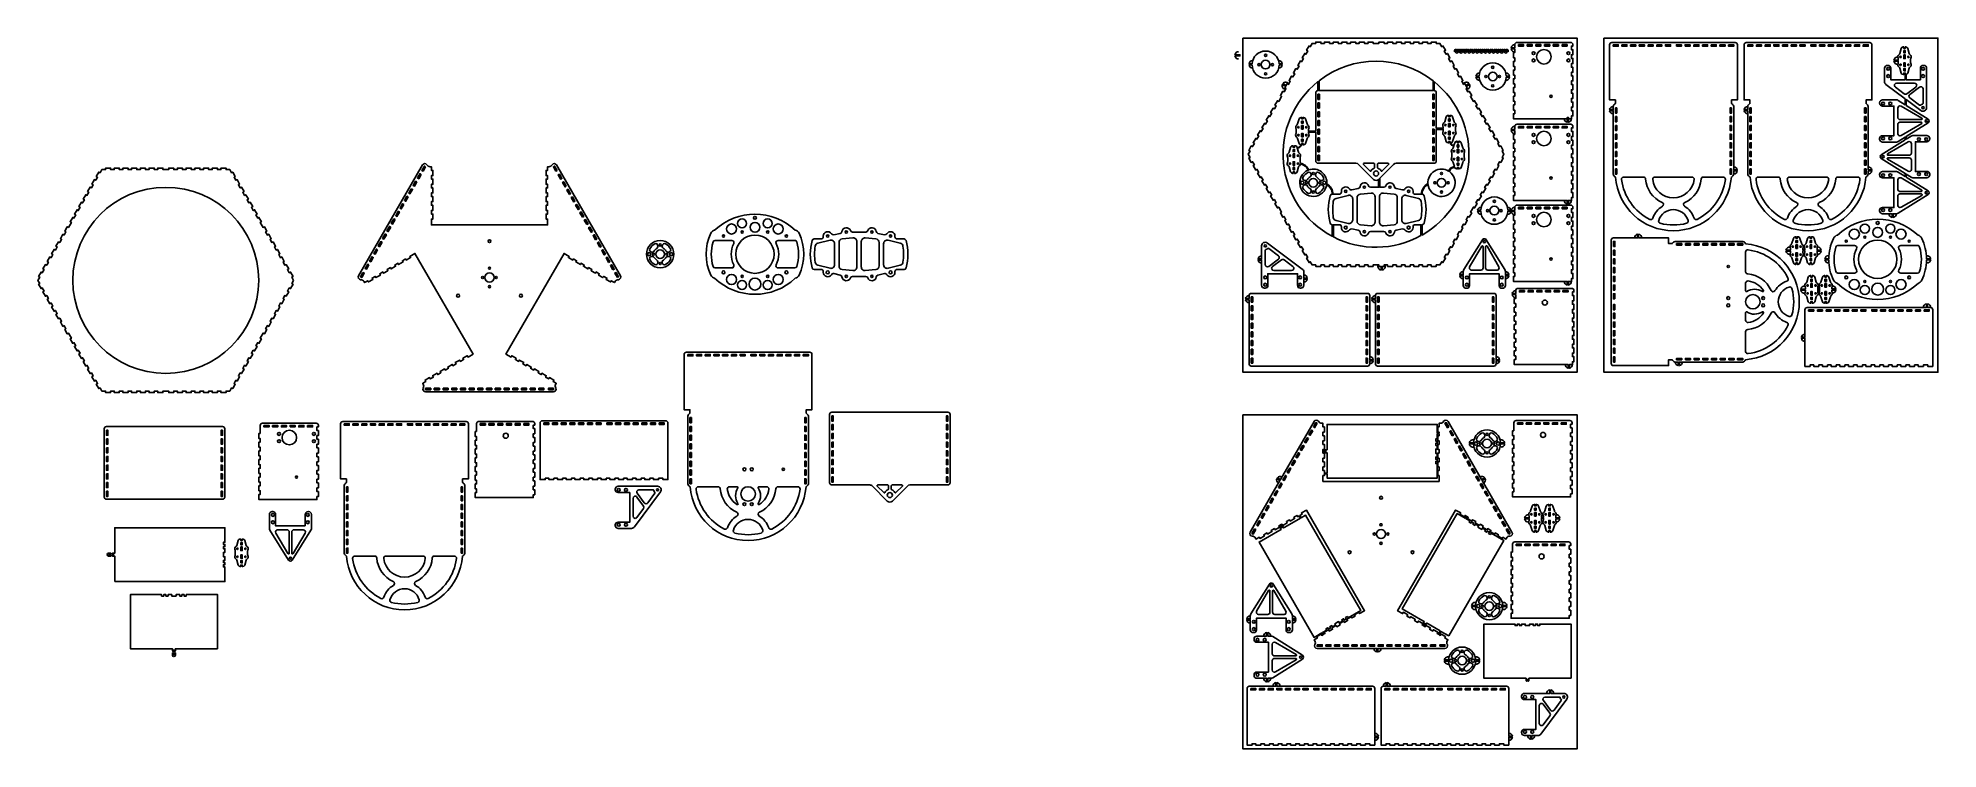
# Model space of a CAD drawing. Header units: millimetres. Extents: x 444 to 3060, y 398 to 1377.
import ezdxf

# ---------------------------------------------------------------- set-up
doc = ezdxf.new("R2010")
doc.units = ezdxf.units.MM
for name, color, linetype in [('base_line', 7, 'Continuous'), ('region', 8, 'Continuous'), ('tooth_original', 40, 'Continuous')]:
    doc.layers.add(name, color=color, linetype=linetype)

msp = doc.modelspace()

# ---------------------------------------------------------------- linework, layer by layer
for points in [[(2166.5, 1313.6, 0.507506), (2158.4, 1313.9), (2162.9, 1311.3), (2164.3, 1313.8), (2166, 1312.8), (2168.5, 1317.1), (2166.8, 1318.1), (2170.3, 1324.2), (2172, 1323.2), (2174.5, 1327.5), (2172.8, 1328.5), (2176.3, 1334.6), (2178, 1333.6), (2180.5, 1337.9), (2178.8, 1338.9), (2182.3, 1345), (2184, 1344), (2186.5, 1348.3), (2184.8, 1349.3), (2188.3, 1355.4), (2190, 1354.4), (2192.5, 1358.7), (2190.8, 1359.7), (2194.3, 1365.7), (2196, 1364.7), (2198.5, 1369.1), (2203.5, 1369.1), (2203.5, 1371.1), (2210.5, 1371.1), (2210.5, 1369.1), (2215.5, 1369.1), (2215.5, 1371.1), (2222.5, 1371.1), (2222.5, 1369.1), (2227.5, 1369.1), (2227.5, 1371.1), (2234.5, 1371.1), (2234.5, 1369.1), (2239.5, 1369.1), (2239.5, 1371.1), (2246.5, 1371.1), (2246.5, 1369.1), (2251.5, 1369.1), (2251.5, 1371.1), (2258.5, 1371.1), (2258.5, 1369.1), (2263.5, 1369.1), (2263.5, 1371.1), (2270.5, 1371.1), (2270.5, 1369.1), (2275.5, 1369.1), (2275.5, 1371.1), (2282.5, 1371.1), (2282.5, 1369.1), (2290.5, 1369.1), (2290.5, 1371.1), (2297.5, 1371.1), (2297.5, 1369.1), (2302.5, 1369.1), (2302.5, 1371.1), (2309.5, 1371.1), (2309.5, 1369.1), (2314.5, 1369.1), (2314.5, 1371.1), (2321.5, 1371.1), (2321.5, 1369.1), (2326.5, 1369.1), (2326.5, 1371.1), (2333.5, 1371.1), (2333.5, 1369.1), (2338.5, 1369.1), (2338.5, 1371.1), (2345.5, 1371.1), (2345.5, 1369.1), (2350.5, 1369.1), (2350.5, 1371.1), (2357.5, 1371.1), (2357.5, 1369.1), (2362.5, 1369.1), (2362.5, 1371.1), (2369.5, 1371.1), (2369.5, 1369.1), (2374.5, 1369.1), (2377, 1364.7), (2378.7, 1365.7), (2382.2, 1359.7), (2380.5, 1358.7), (2383, 1354.4), (2384.7, 1355.4), (2388.2, 1349.3), (2386.5, 1348.3), (2389, 1344), (2390.7, 1345), (2394.2, 1338.9), (2392.5, 1337.9), (2395, 1333.6), (2396.7, 1334.6), (2400.2, 1328.5), (2398.5, 1327.5), (2401, 1323.2), (2402.7, 1324.2), (2406.2, 1318.1), (2404.5, 1317.1), (2407, 1312.8), (2408.7, 1313.8), (2412.2, 1307.7), (2410.5, 1306.7), (2413, 1302.4), (2414.7, 1303.4), (2418.2, 1297.3), (2416.5, 1296.3), (2420.5, 1289.4), (2422.2, 1290.4), (2425.7, 1284.4), (2424, 1283.4), (2426.5, 1279), (2428.2, 1280), (2431.7, 1274), (2430, 1273), (2432.5, 1268.6), (2434.2, 1269.6), (2437.7, 1263.6), (2436, 1262.6), (2438.5, 1258.2), (2440.2, 1259.2), (2443.7, 1253.2), (2442, 1252.2), (2444.5, 1247.9), (2446.2, 1248.9), (2449.7, 1242.8), (2448, 1241.8), (2450.5, 1237.5), (2452.2, 1238.5), (2455.7, 1232.4), (2454, 1231.4), (2456.5, 1227.1), (2458.2, 1228.1), (2461.7, 1222), (2460, 1221), (2462.5, 1216.7), (2460, 1212.3), (2461.7, 1211.3), (2458.2, 1205.3), (2456.5, 1206.3), (2454, 1202), (2455.7, 1201), (2452.2, 1194.9), (2450.5, 1195.9), (2448, 1191.6), (2449.7, 1190.6), (2446.2, 1184.5), (2444.5, 1185.5), (2442, 1181.2), (2443.7, 1180.2), (2440.2, 1174.1), (2438.5, 1175.1), (2436, 1170.8), (2437.7, 1169.8), (2434.2, 1163.7), (2432.5, 1164.7), (2430, 1160.4), (2431.7, 1159.4), (2428.2, 1153.3), (2426.5, 1154.3), (2424, 1150), (2425.7, 1149), (2422.2, 1142.9), (2420.5, 1143.9), (2416.5, 1137), (2418.2, 1136), (2414.7, 1130), (2413, 1131), (2410.5, 1126.6), (2412.2, 1125.6), (2408.7, 1119.6), (2407, 1120.6), (2404.5, 1116.2), (2406.2, 1115.2), (2402.7, 1109.2), (2401, 1110.2), (2398.5, 1105.8), (2400.2, 1104.8), (2396.7, 1098.8), (2395, 1099.8), (2392.5, 1095.5), (2394.2, 1094.5), (2390.7, 1088.4), (2389, 1089.4), (2386.5, 1085.1), (2388.2, 1084.1), (2384.7, 1078), (2383, 1079), (2380.5, 1074.7), (2382.2, 1073.7), (2378.7, 1067.6), (2377, 1068.6), (2374.5, 1064.3), (2369.5, 1064.3), (2369.5, 1062.3), (2362.5, 1062.3), (2362.5, 1064.3), (2357.5, 1064.3), (2357.5, 1062.3), (2350.5, 1062.3), (2350.5, 1064.3), (2345.5, 1064.3), (2345.5, 1062.3), (2338.5, 1062.3), (2338.5, 1064.3), (2333.5, 1064.3), (2333.5, 1062.3), (2326.5, 1062.3), (2326.5, 1064.3), (2321.5, 1064.3), (2321.5, 1062.3), (2314.5, 1062.3), (2314.5, 1064.3), (2309.5, 1064.3), (2309.5, 1062.3), (2302.5, 1062.3), (2302.5, 1064.3), (2297.5, 1064.3), (2297.5, 1062.3), (2294.9, 1062.3), (2294.9, 1057.4, 0.488754), (2298.7, 1064.3)], [(2477.6, 1367.5, 0.37077), (2472.6, 1363.3), (2477.6, 1363.3), (2477.6, 1365.5), (2477.6, 1367.5, -0.414214), (2480.6, 1370.5), (2554.6, 1370.5, -0.414214), (2557.6, 1367.5), (2557.6, 1365.5), (2555.6, 1365.5), (2555.6, 1360.5), (2557.6, 1360.5), (2557.6, 1353.5), (2555.6, 1353.5), (2555.6, 1348.5), (2557.6, 1348.5), (2557.6, 1341.5), (2555.6, 1341.5), (2555.6, 1336.5), (2557.6, 1336.5), (2557.6, 1329.5), (2555.6, 1329.5), (2555.6, 1324.5), (2557.6, 1324.5), (2557.6, 1317.5), (2555.6, 1317.5), (2555.6, 1312.5), (2557.6, 1312.5), (2557.6, 1305.5), (2555.6, 1305.5), (2555.6, 1300.5), (2557.6, 1300.5), (2557.6, 1293.5), (2555.6, 1293.5), (2555.6, 1288.5), (2557.6, 1288.5), (2557.6, 1281.5), (2555.6, 1281.5), (2555.6, 1276.5), (2557.6, 1276.5), (2557.6, 1269.5), (2555.6, 1269.5), (2555.6, 1265.5), (2551.3, 1265.5)], [(2549.8, 1265.5), (2477.6, 1265.5), (2475.6, 1265.5), (2475.6, 1272.5), (2477.6, 1272.5), (2477.6, 1277.5), (2475.6, 1277.5), (2475.6, 1284.5), (2477.6, 1284.5), (2477.6, 1289.5), (2475.6, 1289.5), (2475.6, 1296.5), (2477.6, 1296.5), (2477.6, 1301.5), (2475.6, 1301.5), (2475.6, 1308.5), (2477.6, 1308.5), (2477.6, 1313.5), (2475.6, 1313.5), (2475.6, 1320.5), (2477.6, 1320.5), (2477.6, 1325.5), (2475.6, 1325.5), (2475.6, 1332.5), (2477.6, 1332.5), (2477.6, 1337.5), (2475.6, 1337.5), (2475.6, 1344.5), (2477.6, 1344.5), (2477.6, 1349.5), (2475.6, 1349.5), (2475.6, 1356.5), (2477.6, 1356.5), (2477.6, 1361.8), (2472.6, 1361.8, 0.37077), (2477.6, 1357.5)], [(2779, 1199.4, -0.37077), (2783.9, 1195.1), (2779, 1195.1), (2779, 1282.4, 0.230605), (2776, 1286.4), (2776, 1291.4), (2784, 1291.4), (2784, 1365.4), (2784, 1367.4, 0.414214), (2781, 1370.4), (2611, 1370.4, 0.414214), (2608, 1367.4), (2608, 1365.4), (2608, 1291.4), (2616, 1291.4), (2616, 1286.4, 0.230605), (2613, 1282.4), (2613, 1278.1), (2608, 1278.1, -0.37077), (2613, 1282.4)], [(2964.2, 1199.4, -0.37077), (2969.2, 1195.1), (2964.2, 1195.1), (2964.2, 1282.4, 0.230605), (2961.2, 1286.4), (2961.2, 1291.4), (2969.2, 1291.4), (2969.2, 1365.4), (2969.2, 1367.4, 0.414214), (2966.2, 1370.4), (2796.2, 1370.4, 0.414214), (2793.2, 1367.4), (2793.2, 1365.4), (2793.2, 1291.4), (2801.2, 1291.4), (2801.2, 1286.4, 0.230605), (2798.2, 1282.4), (2798.2, 1278.1), (2793.3, 1278.1, -0.37077), (2798.2, 1282.4)], [(3004.9, 1350.3, 0.399452), (2999.5, 1346.1), (3005.6, 1346.1), (3005.6, 1347.7, 0.115598), (3005.3, 1349.1, -0.366953), (3006.4, 1353.7, 0.165468), (3007.5, 1355.3), (3009.6, 1362.1, -0.332655), (3012.4, 1364.3), (3013.1, 1364.3), (3013.1, 1362.3), (3015.1, 1362.3), (3015.1, 1364.3), (3015.7, 1364.3, -0.332655), (3018.6, 1362.1), (3020.6, 1355.3, 0.165468), (3021.7, 1353.7, -0.366953), (3022.9, 1349.1, 0.115598), (3022.6, 1347.7), (3022.6, 1345.3), (3022.6, 1342.8, 0.115598), (3022.9, 1341.4, -0.366953), (3021.7, 1336.8, 0.165468), (3020.6, 1335.2), (3018.6, 1328.4, -0.25735), (3016.5, 1326.4), (3016.5, 1319.2), (3036.1, 1319.2), (3036.1, 1335, -0.450911), (3039.9, 1339), (3040.6, 1339, -0.414214), (3044.6, 1335), (3044.6, 1280.8, -0.617075), (3036.6, 1276.8), (3016.5, 1291.8), (3016.5, 1283.9), (3046.6, 1265.1, -0.553759), (3046.6, 1260), (3016.5, 1241.1), (3016.5, 1237.5), (3023.1, 1241.6, -0.140755), (3025.7, 1242.4), (3044.8, 1242.4, -0.414214), (3048.8, 1238.4), (3048.8, 1237.7, -0.450911), (3044.8, 1233.9), (3029.1, 1233.9), (3029.1, 1192.9), (3044.8, 1192.9, -0.450911), (3048.8, 1189.1), (3048.8, 1188.4, -0.414214), (3044.8, 1184.4), (3025.7, 1184.4, -0.140755), (3023.1, 1185.2), (3016.5, 1189.3), (3016.5, 1185.2), (3046.6, 1166.3, -0.553759), (3046.6, 1161.2), (3005.6, 1135.5, -0.140755), (3002.9, 1134.8), (2998.7, 1134.8), (2998.7, 1129.8, 0.37077), (3002.9, 1134.8)], [(2097.2, 1357.8, 0.37077), (2092.3, 1353.6), (2099.1, 1353.6), (2099.1, 1352.1), (2092.3, 1352.1, 0.37077), (2097.2, 1347.8)], [(2152.5, 1345.4, -0.37077), (2157.4, 1341.1), (2153.2, 1341.1, 0.943649), (2115.8, 1341.1), (2111.6, 1341.1, -0.37077), (2116.5, 1345.4)], [(2116.5, 1335.4, -0.37077), (2111.6, 1339.6), (2115.8, 1339.6, 0.978174), (2153.3, 1339.6), (2157.4, 1339.6, -0.37077), (2152.5, 1335.4)], [(2465.3, 1328.5, -0.37077), (2470.3, 1324.2), (2465.9, 1324.2, 0.971606), (2428.4, 1324.2), (2424.1, 1324.2, -0.37077), (2429.1, 1328.5)], [(2992.9, 1134.8, 0.37077), (2997.2, 1129.8), (2997.2, 1134.8), (2983.9, 1134.8, -0.414214), (2979.9, 1138.8), (2979.9, 1139.5, -0.450911), (2983.9, 1143.3), (2999.6, 1143.3), (2999.6, 1184.3), (2983.9, 1184.3, -0.450911), (2979.9, 1188.1), (2979.9, 1188.8, -0.414214), (2983.9, 1192.8), (3002.9, 1192.8, -0.140755), (3005.6, 1192), (3015.1, 1186.1), (3015.1, 1190.2), (2982, 1210.9, -0.553759), (2982, 1215.9), (3015.1, 1236.6), (3015.1, 1240.2), (3005.6, 1234.3, -0.140755), (3002.9, 1233.5), (2983.9, 1233.5, -0.414214), (2979.9, 1237.5), (2979.9, 1238.2, -0.450911), (2983.9, 1242), (2999.6, 1242), (2999.6, 1283), (2983.9, 1283, -0.450911), (2979.9, 1286.8), (2979.9, 1287.5, -0.414214), (2983.9, 1291.5), (3002.9, 1291.5, -0.140755), (3005.6, 1290.8), (3015.1, 1284.8), (3015.1, 1292.9), (2988.6, 1312.6, -0.236801), (2986.6, 1316.6), (2986.6, 1335, -0.414214), (2990.6, 1339), (2991.3, 1339, -0.450911), (2995.1, 1335), (2995.1, 1319.2), (3015.1, 1319.2), (3015.1, 1326.3), (3015.1, 1328.3), (3013.1, 1328.3), (3013.1, 1326.3), (3012.4, 1326.3, -0.332655), (3009.6, 1328.4), (3007.5, 1335.2, 0.165468), (3006.4, 1336.8, -0.366953), (3005.3, 1341.4, 0.115598), (3005.6, 1342.8), (3005.6, 1344.6), (2999.5, 1344.6, 0.400299), (3004.9, 1340.3)], [(2289.5, 1064.3, 0.488754), (2293.4, 1057.4), (2293.4, 1062.3), (2290.5, 1062.3), (2290.5, 1064.3), (2282.5, 1064.3), (2282.5, 1062.3), (2275.5, 1062.3), (2275.5, 1064.3), (2270.5, 1064.3), (2270.5, 1062.3), (2263.5, 1062.3), (2263.5, 1064.3), (2258.5, 1064.3), (2258.5, 1062.3), (2251.5, 1062.3), (2251.5, 1064.3), (2246.5, 1064.3), (2246.5, 1062.3), (2239.5, 1062.3), (2239.5, 1064.3), (2234.5, 1064.3), (2234.5, 1062.3), (2227.5, 1062.3), (2227.5, 1064.3), (2222.5, 1064.3), (2222.5, 1062.3), (2215.5, 1062.3), (2215.5, 1064.3), (2210.5, 1064.3), (2210.5, 1062.3), (2203.5, 1062.3), (2203.5, 1064.3), (2198.5, 1064.3), (2196, 1068.6), (2194.3, 1067.6), (2190.8, 1073.7), (2192.5, 1074.7), (2190, 1079), (2188.3, 1078), (2184.8, 1084.1), (2186.5, 1085.1), (2184, 1089.4), (2182.3, 1088.4), (2178.8, 1094.5), (2180.5, 1095.5), (2178, 1099.8), (2176.3, 1098.8), (2172.8, 1104.8), (2174.5, 1105.8), (2172, 1110.2), (2170.3, 1109.2), (2166.8, 1115.2), (2168.5, 1116.2), (2166, 1120.6), (2164.3, 1119.6), (2160.8, 1125.6), (2162.5, 1126.6), (2160, 1131), (2158.3, 1130), (2154.8, 1136), (2156.5, 1137), (2152.5, 1143.9), (2150.8, 1142.9), (2147.3, 1149), (2149, 1150), (2146.5, 1154.3), (2144.8, 1153.3), (2141.3, 1159.4), (2143, 1160.4), (2140.5, 1164.7), (2138.8, 1163.7), (2135.3, 1169.8), (2137, 1170.8), (2134.5, 1175.1), (2132.8, 1174.1), (2129.3, 1180.2), (2131, 1181.2), (2128.5, 1185.5), (2126.8, 1184.5), (2123.3, 1190.6), (2125, 1191.6), (2122.5, 1195.9), (2120.8, 1194.9), (2117.3, 1201), (2119, 1202), (2116.5, 1206.3), (2114.8, 1205.3), (2111.3, 1211.3), (2113, 1212.3), (2110.5, 1216.7), (2113, 1221), (2111.3, 1222), (2114.8, 1228.1), (2116.5, 1227.1), (2119, 1231.4), (2117.3, 1232.4), (2120.8, 1238.5), (2122.5, 1237.5), (2125, 1241.8), (2123.3, 1242.8), (2126.8, 1248.9), (2128.5, 1247.9), (2131, 1252.2), (2129.3, 1253.2), (2132.8, 1259.2), (2134.5, 1258.2), (2137, 1262.6), (2135.3, 1263.6), (2138.8, 1269.6), (2140.5, 1268.6), (2143, 1273), (2141.3, 1274), (2144.8, 1280), (2146.5, 1279), (2149, 1283.4), (2147.3, 1284.4), (2150.8, 1290.4), (2152.5, 1289.4), (2156.5, 1296.3), (2154.8, 1297.3), (2158.3, 1303.4), (2160, 1302.4), (2162.5, 1306.7), (2160.8, 1307.7), (2162.1, 1310), (2157.7, 1312.6, 0.507506), (2162, 1305.8)], [(2406.6, 1313.6, -0.507506), (2414.6, 1313.9), (2410.2, 1311.3)], [(2410.9, 1310), (2415.4, 1312.6, -0.507506), (2411, 1305.8)], [(2429.2, 1318.5, -0.377194), (2424.1, 1322.7), (2428.5, 1322.7, 0.950043), (2465.9, 1322.7), (2470.3, 1322.7, -0.37077), (2465.3, 1318.5)], [(2477.6, 1255, 0.37077), (2472.6, 1250.8), (2477.6, 1250.8), (2477.6, 1253), (2477.6, 1255, -0.414214), (2480.6, 1258), (2554.6, 1258, -0.414214), (2557.6, 1255), (2557.6, 1253), (2555.6, 1253), (2555.6, 1248), (2557.6, 1248), (2557.6, 1241), (2555.6, 1241), (2555.6, 1236), (2557.6, 1236), (2557.6, 1229), (2555.6, 1229), (2555.6, 1224), (2557.6, 1224), (2557.6, 1217), (2555.6, 1217), (2555.6, 1212), (2557.6, 1212), (2557.6, 1205), (2555.6, 1205), (2555.6, 1200), (2557.6, 1200), (2557.6, 1193), (2555.6, 1193), (2555.6, 1188), (2557.6, 1188), (2557.6, 1181), (2555.6, 1181), (2555.6, 1176), (2557.6, 1176), (2557.6, 1169), (2555.6, 1169), (2555.6, 1164), (2557.6, 1164), (2557.6, 1157), (2555.6, 1157), (2555.6, 1153), (2551.3, 1153), (2551.3, 1148.1, 0.37077), (2555.6, 1153)], [(2545.6, 1265.5, 0.37077), (2549.8, 1260.6), (2549.8, 1267.4), (2551.3, 1267.4), (2551.3, 1260.6, 0.37077), (2555.6, 1265.5)], [(2613, 1272.4, -0.37077), (2608, 1276.6), (2613, 1276.6), (2613, 1189.4, 0.244474), (2616.2, 1185.3, 0.92666), (2775.7, 1185.3, 0.244474), (2779, 1189.4), (2779, 1193.6), (2783.9, 1193.6, -0.37077), (2779, 1189.4)], [(2798.2, 1272.4, -0.37077), (2793.3, 1276.6), (2798.2, 1276.6), (2798.2, 1189.4, 0.244474), (2801.5, 1185.3, 0.92666), (2961, 1185.3, 0.244474), (2964.2, 1189.4), (2964.2, 1193.6), (2969.2, 1193.6, -0.37077), (2964.2, 1189.4)], [(2545.6, 1153, 0.37077), (2549.8, 1148.1), (2549.8, 1153), (2477.6, 1153), (2475.6, 1153), (2475.6, 1160), (2477.6, 1160), (2477.6, 1165), (2475.6, 1165), (2475.6, 1172), (2477.6, 1172), (2477.6, 1177), (2475.6, 1177), (2475.6, 1184), (2477.6, 1184), (2477.6, 1189), (2475.6, 1189), (2475.6, 1196), (2477.6, 1196), (2477.6, 1201), (2475.6, 1201), (2475.6, 1208), (2477.6, 1208), (2477.6, 1213), (2475.6, 1213), (2475.6, 1220), (2477.6, 1220), (2477.6, 1225), (2475.6, 1225), (2475.6, 1232), (2477.6, 1232), (2477.6, 1237), (2475.6, 1237), (2475.6, 1244), (2477.6, 1244), (2477.6, 1249.3), (2472.6, 1249.3, 0.37077), (2477.6, 1245)], [(2467.5, 1143.8, -0.37077), (2472.4, 1139.6), (2468.1, 1139.6, 0.971606), (2430.6, 1139.6), (2426.3, 1139.6, -0.37077), (2431.2, 1143.8)], [(2431.4, 1133.8, -0.377194), (2426.3, 1138.1), (2430.6, 1138.1, 0.950043), (2468.1, 1138.1), (2472.4, 1138.1, -0.37077), (2467.5, 1133.8)], [(2477.6, 1143.6, 0.37077), (2472.6, 1139.3), (2477.6, 1139.3), (2477.6, 1141.6), (2477.6, 1143.6, -0.414214), (2480.6, 1146.6), (2554.6, 1146.6, -0.414214), (2557.6, 1143.6), (2557.6, 1141.6), (2555.6, 1141.6), (2555.6, 1136.6), (2557.6, 1136.6), (2557.6, 1129.6), (2555.6, 1129.6), (2555.6, 1124.6), (2557.6, 1124.6), (2557.6, 1117.6), (2555.6, 1117.6), (2555.6, 1112.6), (2557.6, 1112.6), (2557.6, 1105.6), (2555.6, 1105.6), (2555.6, 1100.6), (2557.6, 1100.6), (2557.6, 1093.6), (2555.6, 1093.6), (2555.6, 1088.6), (2557.6, 1088.6), (2557.6, 1081.6), (2555.6, 1081.6), (2555.6, 1076.6), (2557.6, 1076.6), (2557.6, 1069.6), (2555.6, 1069.6), (2555.6, 1064.6), (2557.6, 1064.6), (2557.6, 1057.6), (2555.6, 1057.6), (2555.6, 1052.6), (2557.6, 1052.6), (2557.6, 1045.6), (2555.6, 1045.6), (2555.6, 1041.6), (2551.3, 1041.6), (2551.3, 1036.6, 0.37077), (2555.6, 1041.6)], [(2545.6, 1041.6, 0.37077), (2549.8, 1036.6), (2549.8, 1041.6), (2477.6, 1041.6), (2475.6, 1041.6), (2475.6, 1048.6), (2477.6, 1048.6), (2477.6, 1053.6), (2475.6, 1053.6), (2475.6, 1060.6), (2477.6, 1060.6), (2477.6, 1065.6), (2475.6, 1065.6), (2475.6, 1072.6), (2477.6, 1072.6), (2477.6, 1077.6), (2475.6, 1077.6), (2475.6, 1084.6), (2477.6, 1084.6), (2477.6, 1089.6), (2475.6, 1089.6), (2475.6, 1096.6), (2477.6, 1096.6), (2477.6, 1101.6), (2475.6, 1101.6), (2475.6, 1108.6), (2477.6, 1108.6), (2477.6, 1113.6), (2475.6, 1113.6), (2475.6, 1120.6), (2477.6, 1120.6), (2477.6, 1125.6), (2475.6, 1125.6), (2475.6, 1132.6), (2477.6, 1132.6), (2477.6, 1137.8), (2472.6, 1137.8, 0.37077), (2477.6, 1133.6)], [(3044.3, 1076.9, -0.424841), (3050.2, 1072.7), (3044.5, 1072.7, 0.1085), (3038, 1100.9, 0.227417), (3032.7, 1105.2, 0.395743), (2921.7, 1105.2, 0.227417), (2916.3, 1100.9, 0.107661), (2909.8, 1072.9), (2904.5, 1072.9, -0.40079), (2910, 1077.2)], [(2464.6, 1055.3, -0.37077), (2469.5, 1051), (2464.6, 1051), (2464.6, 1055.3, 0.140755), (2463.8, 1057.9), (2438.1, 1099, 0.553759), (2433.1, 1099), (2407.4, 1057.9, 0.140755), (2406.6, 1055.3), (2406.6, 1051), (2401.7, 1051, -0.37077), (2406.6, 1055.3)], [(2642.4, 1101.6, -0.37077), (2646.6, 1106.6), (2646.6, 1101.6), (2615.4, 1101.6), (2613.4, 1101.6, 0.414214), (2610.4, 1098.6), (2610.4, 928.7, 0.414214), (2613.4, 925.7), (2615.4, 925.7), (2689.4, 925.7), (2689.4, 933.7), (2694.4, 933.7, 0.230605), (2698.4, 930.7), (2702.6, 930.7), (2702.6, 925.7, -0.37077), (2698.4, 930.7)], [(2708.4, 930.7, -0.37077), (2704.1, 925.7), (2704.1, 930.7), (2791.4, 930.7, 0.244474), (2795.4, 933.9, 0.92666), (2795.4, 1093.4, 0.244474), (2791.4, 1096.7), (2698.4, 1096.7, 0.230605), (2694.4, 1093.7), (2689.4, 1093.7), (2689.4, 1101.6), (2648.1, 1101.6), (2648.1, 1106.6, -0.37077), (2652.4, 1101.6)], [(2894.3, 1089, -0.369695), (2899.3, 1084.8), (2893.7, 1084.8), (2893.7, 1086.6, -0.115598), (2894, 1087.9, 0.366953), (2892.8, 1092.6, -0.165468), (2891.7, 1094.2), (2889.7, 1100.9, 0.332655), (2886.8, 1103.1), (2886.2, 1103.1), (2886.2, 1101.1), (2884.2, 1101.1), (2884.2, 1103.1), (2883.5, 1103.1, 0.332655), (2880.7, 1100.9), (2878.6, 1094.2, -0.165468), (2877.5, 1092.6, 0.366953), (2876.4, 1087.9, -0.115598), (2876.7, 1086.6), (2876.7, 1085.1), (2874.2, 1085.1), (2874.2, 1086.6, -0.115598), (2874.5, 1087.9, 0.366953), (2873.3, 1092.6, -0.165468), (2872.2, 1094.2), (2870.2, 1100.9, 0.332655), (2867.3, 1103.1), (2866.7, 1103.1), (2866.7, 1101.1), (2864.7, 1101.1), (2864.7, 1103.1), (2864, 1103.1, 0.332655), (2861.2, 1100.9), (2859.1, 1094.2, -0.165468), (2858, 1092.6, 0.366953), (2856.9, 1087.9, -0.115598), (2857.2, 1086.6), (2857.2, 1084.7), (2850.9, 1084.7, -0.412968), (2856.5, 1088.9)], [(2187, 1050.5, -0.37077), (2191.9, 1046.3), (2187, 1046.3), (2187, 1054.7, 0.236801), (2185, 1058.7), (2137, 1094.5, 0.617075), (2129, 1090.5), (2129, 1072.5), (2124.1, 1072.5, -0.37077), (2129, 1076.8)], [(2856.5, 1078.9, -0.403521), (2850.9, 1083.2), (2857.2, 1083.2), (2857.2, 1081.6, -0.115598), (2856.9, 1080.3, 0.366953), (2858, 1075.6, -0.165468), (2859.1, 1074), (2861.2, 1067.2, 0.332655), (2864, 1065.1), (2864.7, 1065.1), (2864.7, 1067.1), (2866.7, 1067.1), (2866.7, 1065.1), (2867.3, 1065.1, 0.332655), (2870.2, 1067.2), (2872.2, 1074, -0.165468), (2873.3, 1075.6, 0.366953), (2874.5, 1080.3, -0.115598), (2874.2, 1081.6), (2874.2, 1084.1), (2876.7, 1084.1), (2876.7, 1081.6, -0.115598), (2876.4, 1080.3, 0.366953), (2877.5, 1075.6, -0.165468), (2878.6, 1074), (2880.7, 1067.2, 0.332655), (2883.5, 1065.1), (2884.2, 1065.1), (2884.2, 1067.1), (2886.2, 1067.1), (2886.2, 1065.1), (2886.8, 1065.1, 0.332655), (2889.7, 1067.2), (2891.7, 1074, -0.165468), (2892.8, 1075.6, 0.366953), (2894, 1080.3, -0.115598), (2893.7, 1081.6), (2893.7, 1083.3), (2899.3, 1083.3, -0.373949), (2894.3, 1079)], [(2129, 1066.8, -0.37077), (2124.1, 1071), (2129, 1071), (2129, 1036.3, 0.414214), (2133, 1032.3), (2133.7, 1032.3, 0.450911), (2137.5, 1036.3), (2137.5, 1052.1), (2178.5, 1052.1), (2178.5, 1036.3, 0.450911), (2182.3, 1032.3), (2183, 1032.3, 0.414214), (2187, 1036.3), (2187, 1044.8), (2191.9, 1044.8, -0.37077), (2187, 1040.5)], [(2406.6, 1045.3, -0.37077), (2401.7, 1049.5), (2406.6, 1049.5), (2406.6, 1036.2, 0.414214), (2410.6, 1032.2), (2411.3, 1032.2, 0.450911), (2415.1, 1036.2), (2415.1, 1051.9), (2456.1, 1051.9), (2456.1, 1036.2, 0.450911), (2459.9, 1032.2), (2460.6, 1032.2, 0.414214), (2464.6, 1036.2), (2464.6, 1049.5), (2469.5, 1049.5, -0.37077), (2464.6, 1045.3)], [(2914.8, 1035.5, -0.369695), (2919.7, 1031.2), (2914.1, 1031.2), (2914.1, 1033.1, -0.115598), (2914.4, 1034.4, 0.366953), (2913.3, 1039.1, -0.165468), (2912.1, 1040.6), (2910.1, 1047.4, 0.332655), (2907.2, 1049.6), (2906.6, 1049.6), (2906.6, 1047.6), (2904.6, 1047.6), (2904.6, 1049.6), (2904, 1049.6, 0.332655), (2901.1, 1047.4), (2899.1, 1040.6, -0.165468), (2898, 1039.1, 0.366953), (2896.8, 1034.4, -0.115598), (2897.1, 1033.1), (2897.1, 1031.6), (2894.6, 1031.6), (2894.6, 1033.1, -0.115598), (2894.9, 1034.4, 0.366953), (2893.7, 1039.1, -0.165468), (2892.6, 1040.6), (2890.6, 1047.4, 0.332655), (2887.7, 1049.6), (2887.1, 1049.6), (2887.1, 1047.6), (2885.1, 1047.6), (2885.1, 1049.6), (2884.5, 1049.6, 0.332655), (2881.6, 1047.4), (2879.6, 1040.6, -0.165468), (2878.4, 1039.1, 0.366953), (2877.3, 1034.4, -0.115598), (2877.6, 1033.1), (2877.6, 1031.1), (2871.3, 1031.1, -0.412968), (2877, 1035.3)], [(2910, 1067.2, -0.404659), (2904.5, 1071.4), (2909.8, 1071.4, 0.108602), (2916.3, 1043.3, 0.227417), (2921.7, 1038.9, 0.395743), (3032.7, 1038.9, 0.227417), (3038, 1043.3, 0.107763), (3044.5, 1071.2), (3050.2, 1071.2, -0.425692), (3044.3, 1067.1)], [(2111.8, 1022.2, 0.37077), (2106.8, 1017.9), (2111.8, 1017.9), (2111.8, 1022.2, -0.414214), (2114.8, 1025.2), (2114.8, 1025.2), (2274.8, 1025.2), (2274.8, 1025.2, -0.414214), (2277.8, 1022.2), (2277.8, 933.9), (2282.7, 933.9, 0.37077), (2277.8, 938.2)], [(2285.7, 1022.2, 0.37077), (2280.7, 1017.9), (2285.7, 1017.9), (2285.7, 1022.2, -0.414214), (2288.7, 1025.2), (2288.7, 1025.2), (2448.7, 1025.2), (2448.7, 1025.2, -0.414214), (2451.7, 1022.2), (2451.7, 933.9), (2456.6, 933.9, 0.37077), (2451.7, 938.2)], [(2546.9, 927.1, 0.37077), (2551.2, 922.2), (2551.2, 927.1), (2478.9, 927.1), (2476.9, 927.1), (2476.9, 934.1), (2478.9, 934.1), (2478.9, 939.1), (2476.9, 939.1), (2476.9, 946.1), (2478.9, 946.1), (2478.9, 951.1), (2476.9, 951.1), (2476.9, 958.1), (2478.9, 958.1), (2478.9, 963.1), (2476.9, 963.1), (2476.9, 970.1), (2478.9, 970.1), (2478.9, 975.1), (2476.9, 975.1), (2476.9, 982.1), (2478.9, 982.1), (2478.9, 987.1), (2476.9, 987.1), (2476.9, 994.1), (2478.9, 994.1), (2478.9, 999.1), (2476.9, 999.1), (2476.9, 1006.1), (2478.9, 1006.1), (2478.9, 1011.1), (2476.9, 1011.1), (2476.9, 1018.1), (2478.9, 1018.1), (2478.9, 1023.4), (2474, 1023.4, 0.37077), (2478.9, 1019.1)], [(2876.9, 1025.4, -0.403521), (2871.3, 1029.6), (2877.6, 1029.6), (2877.6, 1028.1, -0.115598), (2877.3, 1026.7, 0.366953), (2878.4, 1022.1, -0.165468), (2879.6, 1020.5), (2881.6, 1013.7, 0.332655), (2884.5, 1011.6), (2885.1, 1011.6), (2885.1, 1013.6), (2887.1, 1013.6), (2887.1, 1011.6), (2887.7, 1011.6, 0.332655), (2890.6, 1013.7), (2892.6, 1020.5, -0.165468), (2893.7, 1022.1, 0.366953), (2894.9, 1026.7, -0.115598), (2894.6, 1028.1), (2894.6, 1030.6), (2897.1, 1030.6), (2897.1, 1028.1, -0.115598), (2896.8, 1026.7, 0.366953), (2898, 1022.1, -0.165468), (2899.1, 1020.5), (2901.1, 1013.7, 0.332655), (2904, 1011.6), (2904.6, 1011.6), (2904.6, 1013.6), (2906.6, 1013.6), (2906.6, 1011.6), (2907.2, 1011.6, 0.332655), (2910.1, 1013.7), (2912.1, 1020.5, -0.165468), (2913.3, 1022.1, 0.366953), (2914.4, 1026.7, -0.115598), (2914.1, 1028.1), (2914.1, 1029.7), (2919.7, 1029.7, -0.373949), (2914.8, 1025.5)], [(2277.8, 928.2, 0.37077), (2282.7, 932.4), (2277.8, 932.4), (2277.8, 928.2, -0.414214), (2274.8, 925.2), (2274.8, 925.2), (2114.8, 925.2, -0.414214), (2111.8, 928.2), (2111.8, 1016.4), (2106.8, 1016.4, 0.37077), (2111.8, 1012.2)], [(2451.7, 928.2, 0.37077), (2456.6, 932.4), (2451.7, 932.4), (2451.7, 928.2, -0.414214), (2448.7, 925.2), (2448.7, 925.2), (2288.7, 925.2, -0.414214), (2285.7, 928.2), (2285.7, 1016.4), (2280.7, 1016.4, 0.37077), (2285.7, 1012.2)], [(3040.1, 1005.7, -0.37077), (3044.4, 1010.7), (3044.4, 1005.7), (2880.1, 1005.7, 0.414214), (2877.1, 1002.7), (2877.1, 1000.7), (2877.1, 964.8), (2872.2, 964.8, -0.37077), (2877.1, 969)], [(2877.1, 959, -0.37077), (2872.2, 963.3), (2877.1, 963.3), (2877.1, 926.7), (2877.1, 924.7), (2884.1, 924.7), (2884.1, 926.7), (2889.1, 926.7), (2889.1, 924.7), (2896.1, 924.7), (2896.1, 926.7), (2901.1, 926.7), (2901.1, 924.7), (2908.1, 924.7), (2908.1, 926.7), (2913.1, 926.7), (2913.1, 924.7), (2920.1, 924.7), (2920.1, 926.7), (2925.1, 926.7), (2925.1, 924.7), (2932.1, 924.7), (2932.1, 926.7), (2937.1, 926.7), (2937.1, 924.7), (2944.1, 924.7), (2944.1, 926.7), (2949.1, 926.7), (2949.1, 924.7), (2956.1, 924.7), (2956.1, 926.7), (2961.1, 926.7), (2961.1, 924.7), (2968.1, 924.7), (2968.1, 926.7), (2973.1, 926.7), (2973.1, 924.7), (2980.1, 924.7), (2980.1, 926.7), (2985.1, 926.7), (2985.1, 924.7), (2992.1, 924.7), (2992.1, 926.7), (2997.1, 926.7), (2997.1, 924.7), (3004.1, 924.7), (3004.1, 926.7), (3009.1, 926.7), (3009.1, 924.7), (3016.1, 924.7), (3016.1, 926.7), (3021.1, 926.7), (3021.1, 924.7), (3028.1, 924.7), (3028.1, 926.7), (3033.1, 926.7), (3033.1, 924.7), (3040.1, 924.7), (3040.1, 926.7), (3046.1, 926.7), (3046.1, 924.7), (3053.1, 924.7), (3053.1, 926.7), (3053.1, 1000.7), (3053.1, 1002.7, 0.414214), (3050.1, 1005.7), (3045.9, 1005.7), (3045.9, 1010.7, -0.37077), (3050.1, 1005.7)], [(2429.7, 772.6, -0.37077), (2436.1, 771.4), (2431.9, 768.9), (2385.7, 848.8, 0.544381), (2379.6, 849.1, -0.284915), (2375.1, 846.3), (2373.4, 846.3), (2373.4, 841.3), (2371.4, 841.3), (2371.4, 834.3), (2373.4, 834.3), (2373.4, 832.8), (2370.7, 832.8), (2370.7, 844.9), (2219.1, 844.9), (2219.1, 812), (2219.1, 809.9), (2216.6, 809.9, 0.267949), (2214.9, 808.9), (2217.2, 808.9), (2217.2, 806.9), (2214.9, 806.9, 0.267949), (2216.6, 805.9), (2219.1, 805.9), (2219.1, 803.8), (2219.1, 777.8), (2215.4, 777.8), (2215.4, 781.3), (2213.4, 781.3), (2213.4, 786.3), (2215.4, 786.3), (2215.4, 793.3), (2213.4, 793.3), (2213.4, 798.3), (2215.4, 798.3), (2215.4, 805.3), (2213.4, 805.3), (2213.4, 810.3), (2215.4, 810.3), (2215.4, 817.3), (2213.4, 817.3), (2213.4, 822.3), (2215.4, 822.3), (2215.4, 829.3), (2213.4, 829.3), (2213.4, 834.3), (2215.4, 834.3), (2215.4, 841.3), (2213.4, 841.3), (2213.4, 846.3), (2211.8, 846.3, -0.284915), (2207.3, 849.1, 0.544381), (2201.1, 848.8), (2155, 768.9), (2150.7, 771.4, -0.37077), (2157.1, 772.6)], [(2457.4, 823.5, -0.445673), (2463.6, 819.4), (2458, 819.4, 0.952068), (2420.6, 819.4), (2415, 819.4, -0.445673), (2421.2, 823.5)], [(2421.2, 813.8, -0.440408), (2415, 817.9), (2420.6, 817.9, 0.969543), (2458.1, 817.9), (2463.6, 817.9, -0.440408), (2457.5, 813.8)], [(2152.1, 764, -0.37077), (2150, 770.1), (2154.2, 767.6), (2113.1, 696.4, 0.544381), (2116, 690.9, -0.284915), (2120.6, 688.4), (2121.4, 687), (2125.8, 689.5), (2126.8, 687.8), (2132.8, 691.3), (2131.8, 693), (2136.2, 695.5), (2137.2, 693.8), (2143.2, 697.3), (2142.2, 699), (2146.6, 701.5), (2147.6, 699.8), (2153.6, 703.3), (2152.6, 705), (2157, 707.5), (2158, 705.8), (2164, 709.3), (2163, 711), (2167.3, 713.5), (2168.3, 711.8), (2174.4, 715.3), (2173.4, 717), (2177.7, 719.5), (2178.7, 717.8), (2180.6, 718.8), (2182.4, 715.8), (2161.1, 703.5), (2159.3, 702.4), (2158, 704.6, 0.267949), (2156.3, 705.6), (2157.5, 703.6), (2155.8, 702.6), (2154.6, 704.6, 0.267949), (2154.6, 702.6), (2155.8, 700.4), (2154, 699.4), (2125.5, 682.9), (2201.3, 551.6), (2212.1, 557.9), (2213.5, 555.4), (2211.8, 554.4), (2210.8, 556.2), (2204.8, 552.7), (2205.8, 550.9), (2201.4, 548.4), (2202.3, 547, -0.284915), (2202.1, 541.7, 0.544381), (2205.4, 536.5), (2287.7, 536.5), (2287.7, 531.6, -0.37077), (2283.4, 536.5)], [(2293.4, 536.5, -0.37077), (2289.2, 531.6), (2289.2, 536.5), (2381.4, 536.5, 0.544381), (2384.7, 541.7, -0.284915), (2384.6, 547), (2385.4, 548.4), (2381.1, 550.9), (2382.1, 552.7), (2376, 556.2), (2375, 554.4), (2373.3, 555.4), (2375.9, 560), (2386.6, 553.9), (2462.4, 685.1), (2445.1, 695.1), (2444.1, 693.4), (2441.5, 694.9), (2442.5, 696.6), (2439.9, 698.1), (2438.9, 696.4), (2436.3, 697.9), (2437.3, 699.6), (2433, 702.1), (2432, 700.4), (2426.8, 703.4), (2427.8, 705.1), (2423.5, 707.6), (2422.5, 705.9), (2419.9, 707.4), (2420.9, 709.1), (2418.3, 710.6), (2417.3, 708.9), (2414.7, 710.4), (2415.7, 712.1), (2410.3, 715.3), (2411.8, 717.9), (2413.4, 717), (2412.4, 715.3), (2418.5, 711.8), (2419.5, 713.5), (2423.8, 711), (2422.8, 709.3), (2428.9, 705.8), (2429.9, 707.5), (2434.2, 705), (2433.2, 703.3), (2439.3, 699.8), (2440.3, 701.5), (2444.6, 699), (2443.6, 697.3), (2449.7, 693.8), (2450.7, 695.5), (2455, 693), (2454, 691.3), (2460.1, 687.8), (2461.1, 689.5), (2465.4, 687), (2466.2, 688.4, -0.284915), (2470.9, 690.9, 0.544381), (2473.7, 696.4), (2432.6, 767.6), (2436.9, 770.1, -0.37077), (2434.7, 764)], [(2534.6, 720.5, -0.369695), (2539.5, 716.3), (2533.9, 716.3), (2533.9, 718.1, -0.115598), (2534.2, 719.4, 0.366953), (2533.1, 724.1, -0.165468), (2532, 725.7), (2529.9, 732.5, 0.332655), (2527.1, 734.6), (2526.4, 734.6), (2526.4, 732.6), (2524.4, 732.6), (2524.4, 734.6), (2523.8, 734.6, 0.332655), (2520.9, 732.5), (2518.9, 725.7, -0.165468), (2517.8, 724.1, 0.366953), (2516.6, 719.4, -0.115598), (2516.9, 718.1), (2516.9, 716.6), (2514.4, 716.6), (2514.4, 718.1, -0.115598), (2514.7, 719.4, 0.366953), (2513.6, 724.1, -0.165468), (2512.5, 725.7), (2510.4, 732.5, 0.332655), (2507.6, 734.6), (2506.9, 734.6), (2506.9, 732.6), (2504.9, 732.6), (2504.9, 734.6), (2504.3, 734.6, 0.332655), (2501.4, 732.5), (2499.4, 725.7, -0.165468), (2498.3, 724.1, 0.366953), (2497.1, 719.4, -0.115598), (2497.4, 718.1), (2497.4, 716.2), (2491.1, 716.2, -0.412968), (2496.8, 720.4)], [(2496.8, 710.4, -0.403521), (2491.1, 714.7), (2497.4, 714.7), (2497.4, 713.1, -0.115598), (2497.1, 711.8, 0.366953), (2498.3, 707.1, -0.165468), (2499.4, 705.5), (2501.4, 698.8, 0.332655), (2504.3, 696.6), (2504.9, 696.6), (2504.9, 698.6), (2506.9, 698.6), (2506.9, 696.6), (2507.6, 696.6, 0.332655), (2510.4, 698.8), (2512.5, 705.5, -0.165468), (2513.6, 707.1, 0.366953), (2514.7, 711.8, -0.115598), (2514.4, 713.1), (2514.4, 715.6), (2516.9, 715.6), (2516.9, 713.1, -0.115598), (2516.6, 711.8, 0.366953), (2517.8, 707.1, -0.165468), (2518.9, 705.5), (2520.9, 698.8, 0.332655), (2523.8, 696.6), (2524.4, 696.6), (2524.4, 698.6), (2526.4, 698.6), (2526.4, 696.6), (2527.1, 696.6, 0.332655), (2529.9, 698.8), (2532, 705.5, -0.165468), (2533.1, 707.1, 0.366953), (2534.2, 711.8, -0.115598), (2533.9, 713.1), (2533.9, 714.8), (2539.5, 714.8, -0.373949), (2534.6, 710.6)], [(2171.3, 581.4, -0.37077), (2176.2, 577.1), (2171.3, 577.1), (2171.3, 581.4, 0.140755), (2170.5, 584), (2144.8, 625.1, 0.553759), (2139.8, 625.1), (2114.1, 584, 0.140755), (2113.3, 581.4), (2113.3, 577.1), (2108.4, 577.1, -0.37077), (2113.3, 581.4)], [(2460.4, 599.7, -0.445673), (2466.7, 595.6), (2461.1, 595.6, 0.952068), (2423.6, 595.6), (2418.1, 595.6, -0.445673), (2424.3, 599.7)], [(2113.3, 571.4, -0.37077), (2108.4, 575.6), (2113.3, 575.6), (2113.3, 562.3, 0.414214), (2117.3, 558.3), (2118, 558.3, 0.450911), (2121.8, 562.3), (2121.8, 578), (2162.8, 578), (2162.8, 562.3, 0.450911), (2166.6, 558.3), (2167.3, 558.3, 0.414214), (2171.3, 562.3), (2171.3, 575.6), (2176.2, 575.6, -0.37077), (2171.3, 571.4)], [(2424.2, 590, -0.440408), (2418.1, 594.1), (2423.6, 594.1, 0.969543), (2461.1, 594.1), (2466.7, 594.1, -0.440408), (2460.5, 590)], [(2131.6, 553.4, -0.37077), (2135.9, 558.4), (2135.9, 553.4), (2122.6, 553.4, 0.414214), (2118.6, 549.4), (2118.6, 548.7, 0.450911), (2122.6, 544.9), (2138.3, 544.9), (2138.3, 503.9), (2122.6, 503.9, 0.450911), (2118.6, 500.1), (2118.6, 499.4, 0.414214), (2122.6, 495.4), (2135.9, 495.4), (2135.9, 490.5, -0.37077), (2131.6, 495.4)], [(2141.6, 495.4, -0.37077), (2137.4, 490.5), (2137.4, 495.4), (2141.6, 495.4, 0.140755), (2144.3, 496.2), (2185.3, 521.9, 0.553759), (2185.3, 527), (2144.3, 552.7, 0.140755), (2141.6, 553.4), (2137.4, 553.4), (2137.4, 558.4, -0.37077), (2141.6, 553.4)], [(2423.1, 524.7, -0.445673), (2429.3, 520.6), (2423.7, 520.6, 0.952068), (2386.3, 520.6), (2380.7, 520.6, -0.445673), (2386.9, 524.7)], [(2386.9, 515, -0.440408), (2380.7, 519.1), (2386.3, 519.1, 0.969543), (2423.8, 519.1), (2429.3, 519.1, -0.440408), (2423.2, 515)], [(2284.8, 409.9, 0.37077), (2289.8, 414.1), (2284.8, 414.1), (2284.8, 405.4), (2284.8, 403.4), (2277.8, 403.4), (2277.8, 405.4), (2271.9, 405.4), (2271.9, 403.4), (2264.9, 403.4), (2264.9, 405.4), (2259.9, 405.4), (2259.9, 403.4), (2252.9, 403.4), (2252.9, 405.4), (2247.9, 405.4), (2247.9, 403.4), (2240.9, 403.4), (2240.9, 405.4), (2235.9, 405.4), (2235.9, 403.4), (2228.9, 403.4), (2228.9, 405.4), (2223.9, 405.4), (2223.9, 403.4), (2216.9, 403.4), (2216.9, 405.4), (2211.9, 405.4), (2211.9, 403.4), (2204.9, 403.4), (2204.9, 405.4), (2199.9, 405.4), (2199.9, 403.4), (2192.9, 403.4), (2192.9, 405.4), (2187.9, 405.4), (2187.9, 403.4), (2180.9, 403.4), (2180.9, 405.4), (2175.9, 405.4), (2175.9, 403.4), (2168.9, 403.4), (2168.9, 405.4), (2163.9, 405.4), (2163.9, 403.4), (2156.9, 403.4), (2156.9, 405.4), (2151.9, 405.4), (2151.9, 403.4), (2144.9, 403.4), (2144.9, 405.4), (2139.9, 405.4), (2139.9, 403.4), (2132.9, 403.4), (2132.9, 405.4), (2127.9, 405.4), (2127.9, 403.4), (2120.9, 403.4), (2120.9, 405.4), (2115.9, 405.4), (2115.9, 403.4), (2108.9, 403.4), (2108.9, 405.4), (2108.9, 479.4), (2108.9, 481.4, -0.414214), (2111.9, 484.4), (2148.6, 484.4), (2148.6, 489.4, 0.37077), (2144.4, 484.4)], [(2154.4, 484.4, 0.37077), (2150.1, 489.4), (2150.1, 484.4), (2281.8, 484.4, -0.414214), (2284.8, 481.4), (2284.8, 479.4), (2284.8, 415.6), (2289.8, 415.6, 0.37077), (2284.8, 419.9)], [(2469.3, 409.9, 0.37077), (2474.3, 414.1), (2469.3, 414.1), (2469.3, 405.4), (2469.3, 403.4), (2462.3, 403.4), (2462.3, 405.4), (2456.4, 405.4), (2456.4, 403.4), (2449.4, 403.4), (2449.4, 405.4), (2444.4, 405.4), (2444.4, 403.4), (2437.4, 403.4), (2437.4, 405.4), (2432.4, 405.4), (2432.4, 403.4), (2425.4, 403.4), (2425.4, 405.4), (2420.4, 405.4), (2420.4, 403.4), (2413.4, 403.4), (2413.4, 405.4), (2408.4, 405.4), (2408.4, 403.4), (2401.4, 403.4), (2401.4, 405.4), (2396.4, 405.4), (2396.4, 403.4), (2389.4, 403.4), (2389.4, 405.4), (2384.4, 405.4), (2384.4, 403.4), (2377.4, 403.4), (2377.4, 405.4), (2372.4, 405.4), (2372.4, 403.4), (2365.4, 403.4), (2365.4, 405.4), (2360.4, 405.4), (2360.4, 403.4), (2353.4, 403.4), (2353.4, 405.4), (2348.4, 405.4), (2348.4, 403.4), (2341.4, 403.4), (2341.4, 405.4), (2336.4, 405.4), (2336.4, 403.4), (2329.4, 403.4), (2329.4, 405.4), (2324.4, 405.4), (2324.4, 403.4), (2317.4, 403.4), (2317.4, 405.4), (2312.4, 405.4), (2312.4, 403.4), (2305.4, 403.4), (2305.4, 405.4), (2300.4, 405.4), (2300.4, 403.4), (2293.4, 403.4), (2293.4, 405.4), (2293.4, 479.4), (2293.4, 481.4, -0.414214), (2296.4, 484.4), (2300.6, 484.4), (2300.6, 489.4, 0.37077), (2296.4, 484.4)], [(2306.4, 484.4, 0.37077), (2302.1, 489.4), (2302.1, 484.4), (2466.3, 484.4, -0.414214), (2469.3, 481.4), (2469.3, 479.4), (2469.3, 415.6), (2474.3, 415.6, 0.37077), (2469.3, 419.9)], [(2521.3, 474.6, -0.37077), (2525.6, 479.5), (2525.6, 474.6), (2490.9, 474.6, 0.414214), (2486.9, 470.6), (2486.9, 469.9, 0.450911), (2490.9, 466.1), (2506.7, 466.1), (2506.7, 425.1), (2490.9, 425.1, 0.450911), (2486.9, 421.3), (2486.9, 420.6, 0.414214), (2490.9, 416.6), (2499.4, 416.6), (2499.4, 411.6, -0.37077), (2495.1, 416.6)], [(2505.1, 416.6, -0.37077), (2500.9, 411.6), (2500.9, 416.6), (2509.3, 416.6, 0.236801), (2513.3, 418.6), (2549.1, 466.6, 0.617075), (2545.1, 474.6), (2527.1, 474.6), (2527.1, 479.5, -0.37077), (2531.3, 474.6)]]:
    msp.add_lwpolyline(points, format="xyb")
for points in [[(2478.9, 1027.1), (2478.9, 1029.1, 0.37077), (2474, 1024.9), (2478.9, 1024.9)], [(2556.9, 927.1), (2552.7, 927.1), (2552.7, 922.2, 0.37077)]]:
    msp.add_lwpolyline(points, format="xyb", close=True)
at = {"layer": 'base_line'}
for points in [[(2208, 1317.8), (2208, 1304.2), (2365, 1304.2), (2365, 1317.8, 0.342641)], [(2177.9, 1226.1, 0.332655), (2175, 1228.3), (2174.4, 1228.3), (2174.4, 1226.3), (2172.4, 1226.3), (2172.4, 1228.3), (2171.8, 1228.3, 0.332655), (2168.9, 1226.1), (2166.9, 1219.3, -0.165468), (2165.7, 1217.8, 0.366953), (2164.6, 1213.1, -0.115598), (2164.9, 1211.8), (2164.9, 1209.3), (2164.9, 1206.8, -0.115598), (2164.6, 1205.4, 0.366953), (2165.7, 1200.8, -0.165468), (2166.9, 1199.2), (2168.9, 1192.4, 0.332655), (2171.8, 1190.3), (2172.4, 1190.3), (2172.4, 1192.3), (2174.4, 1192.3), (2174.4, 1190.3), (2175, 1190.3, 0.332655), (2177.9, 1192.4), (2179.9, 1199.2, -0.165468), (2181, 1200.8, 0.216854), (2182.6, 1203.4, -0.243904), (2193, 1194.7, 1.73395), (2218.7, 1174.9, -0.249301), (2226.3, 1161.7, 0.333392), (2223.4, 1159.6, 0.14275), (2223.4, 1121.9, 0.333392), (2226.3, 1119.7), (2226.3, 1103.7, -0.538892), (2206.5, 1316.6), (2206.5, 1304.2), (2206.5, 1304.2, 0.414214), (2203.5, 1301.2), (2203.5, 1248.4), (2193.5, 1248.4), (2193.5, 1250.9, -0.115598), (2193.9, 1252.3, 0.366953), (2192.7, 1256.9, -0.165468), (2191.6, 1258.5), (2189.5, 1265.3, 0.332655), (2186.7, 1267.4), (2186, 1267.4), (2186, 1265.4), (2184, 1265.4), (2184, 1267.4), (2183.4, 1267.4, 0.332655), (2180.5, 1265.3), (2178.5, 1258.5, -0.165468), (2177.4, 1256.9, 0.366953), (2176.2, 1252.3, -0.115598), (2176.5, 1250.9), (2176.5, 1248.4), (2176.5, 1245.9, -0.115598), (2176.2, 1244.6, 0.366953), (2177.4, 1239.9, -0.165468), (2178.5, 1238.4), (2180.5, 1231.6, 0.332655), (2183.4, 1229.4, -0.375072)], [(2366.5, 1316.6, -0.529751), (2349.8, 1105.4), (2349.8, 1119.7, 0.333392), (2352.7, 1121.9, 0.14275), (2352.7, 1159.6, 0.333392), (2349.8, 1161.7, -0.262573), (2358, 1175.3, 1.549362), (2387.5, 1192.7, -0.348298), (2394.8, 1198.6), (2394.8, 1198.6, 0.332655), (2397.6, 1196.5), (2398.3, 1196.5), (2398.3, 1198.5), (2400.3, 1198.5), (2400.3, 1196.5), (2400.9, 1196.5, 0.332655), (2403.8, 1198.6), (2405.8, 1205.4, -0.165468), (2406.9, 1207, 0.366953), (2408.1, 1211.6, -0.115598), (2407.8, 1213), (2407.8, 1215.5), (2407.8, 1218, -0.115598), (2408.1, 1219.3, 0.366953), (2406.9, 1224, -0.165468), (2405.8, 1225.5), (2403.8, 1232.3, 0.332655), (2400.9, 1234.5), (2400.3, 1234.5), (2400.3, 1232.5), (2398.3, 1232.5), (2398.3, 1234.5), (2397.6, 1234.5, 0.332655), (2394.8, 1232.3), (2393.7, 1228.8, -0.321395), (2389.1, 1232.2), (2389.1, 1232.2, 0.332655), (2392, 1234.3), (2394, 1241.1, -0.165468), (2395.1, 1242.7, 0.366953), (2396.3, 1247.4, -0.115598), (2396, 1248.7), (2396, 1251.2), (2396, 1253.7, -0.115598), (2396.3, 1255, 0.366953), (2395.1, 1259.7, -0.165468), (2394, 1261.3), (2392, 1268, 0.332655), (2389.1, 1270.2), (2388.5, 1270.2), (2388.5, 1268.2), (2386.5, 1268.2), (2386.5, 1270.2), (2385.9, 1270.2, 0.332655), (2383, 1268), (2381, 1261.3, -0.165468), (2379.8, 1259.7, 0.366953), (2378.7, 1255, -0.115598), (2379, 1253.7), (2379, 1252.4), (2369.5, 1252.4), (2369.5, 1301.2, 0.414214), (2366.5, 1304.2), (2366.5, 1304.2)], [(3027.9, 1314.6), (3003.4, 1314.6, 0.721815), (3001.6, 1309.2), (3013.8, 1300, 0.331791), (3017.4, 1300), (3029.7, 1309.2, 0.721815)], [(3034.9, 1284.3, 0.365977), (3036.2, 1284.4, -0.149902), (3038.8, 1285.7, 0.365977), (3039.6, 1286.7), (3039.6, 1306.6, 0.617075), (3034.8, 1309), (3021.5, 1299.1, 0.501737), (3021.5, 1294.3)], [(3004.9, 1280.1, -0.578976), (3009.4, 1282.7), (3037.8, 1266.2, -0.765393), (3037.3, 1264.3), (3007.9, 1264.3, -0.414214), (3004.9, 1267.3)], [(3009.4, 1242.3), (3037.8, 1258.9, 0.765393), (3037.3, 1260.7), (3007.9, 1260.7, 0.414214), (3004.9, 1257.7), (3004.9, 1244.9, 0.578976)], [(2182.5, 1204.4, 0.076477), (2182.2, 1205.4, -0.115598), (2181.9, 1206.8), (2181.9, 1209.3), (2181.9, 1211.8, -0.115598), (2182.2, 1213.1, 0.366953), (2181, 1217.8, -0.165468), (2179.9, 1219.3), (2178.1, 1225.5, 0.380387), (2184, 1229.4), (2184, 1231.4), (2186, 1231.4), (2186, 1229.4), (2186.7, 1229.4, 0.332655), (2189.5, 1231.6), (2191.6, 1238.4, -0.165468), (2192.7, 1239.9, 0.366953), (2193.9, 1244.6, -0.115598), (2193.5, 1245.9), (2193.5, 1246.9), (2203.5, 1246.9), (2203.5, 1207.2, 0.414214), (2206.5, 1204.2), (2206.5, 1204.2), (2258.9, 1204.2, -0.198912), (2262.4, 1202.7), (2283, 1182.1, 0.414214), (2290.1, 1182.1), (2290.1, 1171.3), (2278.9, 1171.3, -0.317837), (2276.1, 1173.3, 0.790161), (2264.5, 1172, -0.317837), (2262.1, 1169.5), (2253.1, 1167.5, -0.317837), (2249.9, 1168.9, 0.755804), (2238.8, 1165.7), (2238.8, 1164.7, -0.414214), (2235.8, 1161.7), (2227.3, 1161.7, 0.261432), (2218.8, 1175.9, 0.543831), (2193.8, 1195.1, 0.232644)], [(2388.5, 1232.2, 0.331871), (2393.5, 1228.2), (2392.7, 1225.5, -0.165468), (2391.6, 1224, 0.366953), (2390.5, 1219.3, -0.115598), (2390.8, 1218), (2390.8, 1215.5), (2390.8, 1213, -0.115598), (2390.5, 1211.6, 0.366953), (2391.6, 1207, -0.165468), (2392.7, 1205.4), (2394.4, 1199.7, 0.29615), (2386.4, 1193.4, 0.606227), (2358, 1176.2, 0.265366), (2348.8, 1161.7), (2340.4, 1161.7, -0.414214), (2337.4, 1164.7), (2337.4, 1165.7, 0.755804), (2326.3, 1168.9, -0.317837), (2323.1, 1167.5), (2314, 1169.5, -0.317837), (2311.7, 1172, 0.790161), (2300.1, 1173.3, -0.317837), (2297.3, 1171.3), (2291.6, 1171.3), (2291.6, 1183.6), (2310.7, 1202.7, -0.198912), (2314.2, 1204.2), (2366.5, 1204.2), (2366.5, 1204.2, 0.414214), (2369.5, 1207.2), (2369.5, 1250.9), (2379, 1250.9), (2379, 1248.7, -0.115598), (2378.7, 1247.4, 0.366953), (2379.8, 1242.7, -0.165468), (2381, 1241.1), (2383, 1234.3, 0.332655), (2385.9, 1232.2), (2386.5, 1232.2), (2386.5, 1234.2), (2388.5, 1234.2)], [(3019.2, 1233.6), (2990.9, 1217, 0.765393), (2991.4, 1215.2), (3020.7, 1215.2, 0.414214), (3023.7, 1218.2), (3023.7, 1231, 0.578976)], [(1152, 1202.2, -0.284915), (1147.5, 1199.4), (1145.9, 1199.4), (1145.9, 1194.4), (1143.9, 1194.4), (1143.9, 1187.4), (1145.9, 1187.4), (1145.9, 1182.4), (1143.9, 1182.4), (1143.9, 1175.4), (1145.9, 1175.4), (1145.9, 1170.4), (1143.9, 1170.4), (1143.9, 1163.4), (1145.9, 1163.4), (1145.9, 1158.4), (1143.9, 1158.4), (1143.9, 1151.4), (1145.9, 1151.4), (1145.9, 1146.4), (1143.9, 1146.4), (1143.9, 1139.4), (1145.9, 1139.4), (1145.9, 1134.4), (1143.9, 1134.4), (1143.9, 1127.4), (1145.9, 1127.4), (1145.9, 1119.4), (985.9, 1119.4), (985.9, 1127.4), (987.9, 1127.4), (987.9, 1134.4), (985.9, 1134.4), (985.9, 1139.4), (987.9, 1139.4), (987.9, 1146.4), (985.9, 1146.4), (985.9, 1151.4), (987.9, 1151.4), (987.9, 1158.4), (985.9, 1158.4), (985.9, 1163.4), (987.9, 1163.4), (987.9, 1170.4), (985.9, 1170.4), (985.9, 1175.4), (987.9, 1175.4), (987.9, 1182.4), (985.9, 1182.4), (985.9, 1187.4), (987.9, 1187.4), (987.9, 1194.4), (985.9, 1194.4), (985.9, 1199.4), (984.2, 1199.4, -0.284915), (979.7, 1202.2, 0.544381), (973.6, 1201.9), (885.6, 1049.5, 0.544381), (888.4, 1044, -0.284915), (893.1, 1041.5), (893.9, 1040.1), (898.2, 1042.6), (899.2, 1040.9), (905.3, 1044.4), (904.3, 1046.1), (908.6, 1048.6), (909.6, 1046.9), (915.7, 1050.4), (914.7, 1052.1), (919, 1054.6), (920, 1052.9), (926.1, 1056.4), (925.1, 1058.1), (929.4, 1060.6), (930.4, 1058.9), (936.5, 1062.4), (935.5, 1064.1), (939.8, 1066.6), (940.8, 1064.9), (946.9, 1068.4), (945.9, 1070.1), (950.2, 1072.6), (951.2, 1070.9), (957.3, 1074.4), (956.3, 1076.1), (963.2, 1080.1), (1043.2, 941.5), (1036.3, 937.5), (1035.3, 939.3), (1029.2, 935.8), (1030.2, 934), (1025.9, 931.5), (1024.9, 933.3), (1018.8, 929.8), (1019.8, 928), (1015.5, 925.5), (1014.5, 927.3), (1008.4, 923.8), (1009.4, 922), (1005.1, 919.5), (1004.1, 921.3), (998, 917.8), (999, 916), (994.7, 913.5), (993.7, 915.3), (987.6, 911.8), (988.6, 910), (984.3, 907.5), (983.3, 909.3), (977.2, 905.8), (978.2, 904), (973.9, 901.5), (974.7, 900.1, -0.284915), (974.6, 894.8, 0.544381), (977.9, 889.6), (1153.9, 889.6, 0.544381), (1157.2, 894.8, -0.284915), (1157, 900.1), (1157.9, 901.5), (1153.5, 904), (1154.5, 905.8), (1148.5, 909.3), (1147.5, 907.5), (1143.1, 910), (1144.1, 911.8), (1138.1, 915.3), (1137.1, 913.5), (1132.8, 916), (1133.8, 917.8), (1127.7, 921.3), (1126.7, 919.5), (1122.4, 922), (1123.4, 923.8), (1117.3, 927.3), (1116.3, 925.5), (1112, 928), (1113, 929.8), (1106.9, 933.3), (1105.9, 931.5), (1101.6, 934), (1102.6, 935.8), (1096.5, 939.3), (1095.5, 937.5), (1088.6, 941.5), (1168.6, 1080.1), (1175.5, 1076.1), (1174.5, 1074.4), (1180.6, 1070.9), (1181.6, 1072.6), (1185.9, 1070.1), (1184.9, 1068.4), (1191, 1064.9), (1192, 1066.6), (1196.3, 1064.1), (1195.3, 1062.4), (1201.4, 1058.9), (1202.4, 1060.6), (1206.7, 1058.1), (1205.7, 1056.4), (1211.8, 1052.9), (1212.8, 1054.6), (1217.1, 1052.1), (1216.1, 1050.4), (1222.1, 1046.9), (1223.1, 1048.6), (1227.5, 1046.1), (1226.5, 1044.4), (1232.5, 1040.9), (1233.5, 1042.6), (1237.9, 1040.1), (1238.7, 1041.5, -0.284915), (1243.3, 1044, 0.544381), (1246.2, 1049.5), (1158.2, 1201.9, 0.544381)], [(2283.9, 1197.4, 0.314853), (2284.5, 1198.4), (2284.5, 1203.2, 0.414214), (2283.5, 1204.2), (2270, 1204.2, 0.668179), (2269.3, 1202.5), (2278.1, 1193.6, 0.503276), (2279.7, 1193.8, -0.184289)], [(2289.2, 1197.4, -0.314853), (2288.5, 1198.4), (2288.5, 1203.2, -0.414214), (2289.5, 1204.2), (2303.1, 1204.2, -0.668179), (2303.8, 1202.5), (2294.9, 1193.6, -0.503276), (2293.4, 1193.8, 0.184289)], [(3023.7, 1195.8, -0.578976), (3019.2, 1193.2), (2990.9, 1209.7, -0.765393), (2991.4, 1211.6), (3020.7, 1211.6, -0.414214), (3023.7, 1208.6)], [(2192.7, 1191.6, 0.15425), (2185.9, 1184.8, 0.56268), (2188.6, 1180.4), (2189.5, 1180.4, 0.270285), (2192.1, 1181.9, -0.136086), (2195.6, 1185.4, 0.270285), (2197.1, 1188), (2197.1, 1188.9, 0.56268)], [(2207.5, 1191.6, -0.15425), (2214.3, 1184.8, -0.56268), (2211.7, 1180.4), (2210.7, 1180.4, -0.270285), (2208.1, 1181.9, 0.136086), (2204.6, 1185.4, -0.270285), (2203.1, 1188), (2203.1, 1188.9, -0.56268)], [(2624.5, 1181.9, 0.24749), (2663.4, 1127, 0.457504), (2667.6, 1128.8, -0.179751), (2680.7, 1145, 0.608302), (2680.4, 1150.3, -0.276458), (2657.7, 1182.5, 0.393086), (2654.8, 1185.3), (2627.4, 1185.3, 0.453359)], [(2667.4, 1182, 0.889576), (2724.5, 1182, 0.448836), (2721.5, 1185.3), (2670.4, 1185.3, 0.448836)], [(2767.5, 1181.9, 0.453359), (2764.5, 1185.3), (2737.2, 1185.3, 0.393086), (2734.2, 1182.5, -0.276458), (2711.6, 1150.3, 0.608302), (2711.3, 1145, -0.179751), (2724.3, 1128.8, 0.457504), (2728.5, 1127, 0.24749)], [(2809.7, 1181.9, 0.24749), (2848.7, 1127, 0.457504), (2852.9, 1128.8, -0.179751), (2865.9, 1145, 0.608302), (2865.6, 1150.3, -0.276458), (2843, 1182.5, 0.393086), (2840, 1185.3), (2812.7, 1185.3, 0.453359)], [(2852.7, 1182, 0.889576), (2909.8, 1182, 0.448836), (2906.8, 1185.3), (2855.7, 1185.3, 0.448836)], [(2952.7, 1181.9, 0.453359), (2949.7, 1185.3), (2922.4, 1185.3, 0.393086), (2919.5, 1182.5, -0.276458), (2896.8, 1150.3, 0.608302), (2896.5, 1145, -0.179751), (2909.6, 1128.8, 0.457504), (2913.8, 1127, 0.24749)], [(3004.9, 1181.4, -0.578976), (3009.4, 1184), (3037.8, 1167.4, -0.765393), (3037.3, 1165.6), (3007.9, 1165.6, -0.414214), (3004.9, 1168.6)], [(2192.7, 1163.2, -0.15425), (2185.9, 1170, -0.56268), (2188.6, 1174.4), (2189.5, 1174.4, -0.270285), (2192.1, 1172.9, 0.136086), (2195.6, 1169.4, -0.270285), (2197.1, 1166.8), (2197.1, 1165.8, -0.56268)], [(2207.5, 1163.2, 0.15425), (2214.3, 1170, 0.56268), (2211.7, 1174.4), (2210.7, 1174.4, 0.270285), (2208.1, 1172.9, -0.136086), (2204.6, 1169.4, 0.270285), (2203.1, 1166.8), (2203.1, 1165.8, 0.56268)], [(2227.7, 1151.8, 0.041451), (2226.8, 1140.7, 0.041451), (2227.7, 1129.6, 0.298228), (2231.4, 1125.6), (2248.1, 1121.4, 0.488173), (2254.4, 1126.2), (2254.4, 1140.7), (2254.4, 1155.2, 0.488173), (2248.1, 1160.1), (2231.4, 1155.9, 0.298228)], [(2279.6, 1163.2), (2264.9, 1161.8, 0.387158), (2260.4, 1156.8), (2260.4, 1140.7), (2260.4, 1124.6, 0.387158), (2264.9, 1119.6), (2279.6, 1118.3, 0.441797), (2285.1, 1123.2), (2285.1, 1140.7), (2285.1, 1158.2, 0.441797)], [(2311.3, 1161.8), (2296.6, 1163.2, 0.441797), (2291.1, 1158.2), (2291.1, 1140.7), (2291.1, 1123.2, 0.441797), (2296.6, 1118.3), (2311.3, 1119.6, 0.387158), (2315.8, 1124.6), (2315.8, 1140.7), (2315.8, 1156.8, 0.387158)], [(2348.5, 1151.8, 0.298228), (2344.8, 1155.9), (2328, 1160.1, 0.488173), (2321.8, 1155.2), (2321.8, 1140.7), (2321.8, 1126.2, 0.488173), (2328, 1121.4), (2344.8, 1125.6, 0.298228), (2348.5, 1129.6, 0.041451), (2349.4, 1140.7, 0.041451)], [(3009.4, 1143.6), (3037.8, 1160.1, 0.765393), (3037.3, 1162), (3007.9, 1162, 0.414214), (3004.9, 1159), (3004.9, 1146.2, 0.578976)], [(1492.2, 1107.9, 0.227417), (1486.9, 1112.2, 0.395743), (1375.9, 1112.2, 0.227417), (1370.5, 1107.9, 0.224665), (1370.5, 1050.3, 0.227417), (1375.9, 1045.9, 0.395743), (1486.9, 1045.9, 0.227417), (1492.2, 1050.3, 0.224665)], [(2675.7, 1125.4, 0.425335), (2677.8, 1121.6, 0.127698), (2714.1, 1121.6, 0.425335), (2716.2, 1125.4, 0.743731)], [(2861, 1125.4, 0.425335), (2863.1, 1121.6, 0.127698), (2899.4, 1121.6, 0.425335), (2901.5, 1125.4, 0.743731)], [(1510.2, 1097.9, 0.14275), (1510.2, 1060.2, 0.333392), (1513, 1058.1), (1522.5, 1058.1, -0.414214), (1525.5, 1055.1), (1525.5, 1054.1, 0.755804), (1536.6, 1050.9, -0.317837), (1539.8, 1052.3), (1548.8, 1050.3, -0.317837), (1551.2, 1047.8, 0.790161), (1562.8, 1046.5, -0.317837), (1565.6, 1048.5), (1584, 1048.5, -0.317837), (1586.8, 1046.5, 0.790161), (1598.4, 1047.8, -0.317837), (1600.7, 1050.3), (1609.8, 1052.3, -0.317837), (1613, 1050.9, 0.755804), (1624.1, 1054.1), (1624.1, 1055.1, -0.414214), (1627.1, 1058.1), (1636.6, 1058.1, 0.333392), (1639.4, 1060.2, 0.14275), (1639.4, 1097.9, 0.333392), (1636.6, 1100.1), (1627.1, 1100.1, -0.414214), (1624.1, 1103.1), (1624.1, 1104.1, 0.755804), (1613, 1107.2, -0.317837), (1609.8, 1105.9), (1600.7, 1107.8, -0.317837), (1598.4, 1110.4, 0.790161), (1586.8, 1111.6, -0.317837), (1584, 1109.6), (1565.6, 1109.6, -0.317837), (1562.8, 1111.6, 0.790161), (1551.2, 1110.4, -0.317837), (1548.8, 1107.8), (1539.8, 1105.9, -0.317837), (1536.6, 1107.2, 0.755804), (1525.5, 1104.1), (1525.5, 1103.1, -0.414214), (1522.5, 1100.1), (1513, 1100.1, 0.333392)], [(1566.3, 1101.5), (1551.6, 1100.2, 0.387158), (1547.1, 1095.2), (1547.1, 1079.1), (1547.1, 1062.9, 0.387158), (1551.6, 1058), (1566.3, 1056.6, 0.441797), (1571.8, 1061.6), (1571.8, 1079.1), (1571.8, 1096.6, 0.441797)], [(1598, 1100.2), (1583.3, 1101.5, 0.441797), (1577.8, 1096.6), (1577.8, 1079.1), (1577.8, 1061.6, 0.441797), (1583.3, 1056.6), (1598, 1058, 0.387158), (1602.5, 1062.9), (1602.5, 1079.1), (1602.5, 1095.2, 0.387158)], [(2348.3, 1104.6, -0.250155), (2227.8, 1102.9), (2227.8, 1119.7), (2235.8, 1119.7, -0.414214), (2238.8, 1116.7), (2238.8, 1115.7, 0.755804), (2249.9, 1112.6, -0.317837), (2253.1, 1113.9), (2262.1, 1112, -0.317837), (2264.5, 1109.4, 0.790161), (2276.1, 1108.2, -0.317837), (2278.9, 1110.2), (2297.3, 1110.2, -0.317837), (2300.1, 1108.2, 0.790161), (2311.7, 1109.4, -0.317837), (2314, 1112), (2323.1, 1113.9, -0.317837), (2326.3, 1112.6, 0.755804), (2337.4, 1115.7), (2337.4, 1116.7, -0.414214), (2340.4, 1119.7), (2348.3, 1119.7)], [(1293.4, 1093.3, 0.15425), (1286.6, 1086.4, 0.56268), (1289.3, 1082.1), (1290.2, 1082.1, 0.270285), (1292.8, 1083.6, -0.136086), (1296.3, 1087.1, 0.270285), (1297.8, 1089.7), (1297.8, 1090.6, 0.56268)], [(1293.4, 1064.9, -0.15425), (1286.6, 1071.7, -0.56268), (1289.3, 1076.1), (1290.2, 1076.1, -0.270285), (1292.8, 1074.5, 0.136086), (1296.3, 1071.1, -0.270285), (1297.8, 1068.5), (1297.8, 1067.5, -0.56268)], [(1308.2, 1093.3, -0.15425), (1315, 1086.4, -0.56268), (1312.4, 1082.1), (1311.4, 1082.1, -0.270285), (1308.8, 1083.6, 0.136086), (1305.3, 1087.1, -0.270285), (1303.8, 1089.7), (1303.8, 1090.6, -0.56268)], [(1308.2, 1064.9, 0.15425), (1315, 1071.7, 0.56268), (1312.4, 1076.1), (1311.4, 1076.1, 0.270285), (1308.8, 1074.5, -0.136086), (1305.3, 1071.1, 0.270285), (1303.8, 1068.5), (1303.8, 1067.5, 0.56268)], [(1402.2, 1064.4, -0.236938), (1402.2, 1093.7, 0.558076), (1399.5, 1098.1), (1376.5, 1098.1, 0.333302), (1373.7, 1095.9, 0.142915), (1373.7, 1062.2, 0.333302), (1376.5, 1060.1), (1399.5, 1060.1, 0.558076)], [(1460.6, 1093.7, -0.236938), (1460.6, 1064.4, 0.558076), (1463.2, 1060.1), (1486.2, 1060.1, 0.333302), (1489.1, 1062.2, 0.142915), (1489.1, 1095.9, 0.333302), (1486.2, 1098.1), (1463.2, 1098.1, 0.558076)], [(1514.4, 1090.2, 0.041451), (1513.5, 1079.1, 0.041451), (1514.4, 1068, 0.298228), (1518.1, 1063.9), (1534.9, 1059.7, 0.488173), (1541.1, 1064.6), (1541.1, 1079.1), (1541.1, 1093.5, 0.488173), (1534.9, 1098.4), (1518.1, 1094.2, 0.298228)], [(1635.2, 1090.2, 0.298228), (1631.5, 1094.2), (1614.7, 1098.4, 0.488173), (1608.5, 1093.5), (1608.5, 1079.1), (1608.5, 1064.6, 0.488173), (1614.7, 1059.7), (1631.5, 1063.9, 0.298228), (1635.2, 1068, 0.041451), (1636.1, 1079.1, 0.041451)], [(2138.7, 1087, 0.365977), (2137.5, 1086.9, -0.149902), (2134.8, 1085.6, 0.365977), (2134, 1084.6), (2134, 1064.7, 0.617075), (2138.8, 1062.3), (2152.1, 1072.2, 0.501737), (2152.1, 1077)], [(2418, 1057.3, -0.578976), (2415.4, 1061.8), (2432, 1090.1, -0.765393), (2433.8, 1089.6), (2433.8, 1060.3, -0.414214), (2430.8, 1057.3)], [(2455.8, 1061.8), (2439.3, 1090.1, 0.765393), (2437.4, 1089.6), (2437.4, 1060.3, 0.414214), (2440.4, 1057.3), (2453.2, 1057.3, 0.578976)], [(2798.8, 1085.1, 0.453359), (2795.4, 1082.2), (2795.4, 1054.9, 0.393086), (2798.2, 1051.9, -0.276458), (2830.4, 1029.3, 0.608302), (2835.8, 1028.9, -0.179751), (2852, 1042, 0.457504), (2853.7, 1046.2, 0.24749)], [(2948, 1057.4, -0.236938), (2948, 1086.7, 0.558076), (2945.3, 1091.1), (2922.3, 1091.1, 0.333302), (2919.5, 1088.9, 0.142915), (2919.5, 1055.2, 0.333302), (2922.3, 1053.1), (2945.3, 1053.1, 0.558076)], [(3006.4, 1086.7, -0.236938), (3006.4, 1057.4, 0.558076), (3009, 1053.1), (3032, 1053.1, 0.333302), (3034.9, 1055.2, 0.142915), (3034.9, 1088.9, 0.333302), (3032, 1091.1), (3009, 1091.1, 0.558076)], [(2145.7, 1056.7), (2170.3, 1056.7, 0.721815), (2172.1, 1062.1), (2159.8, 1071.3, 0.331791), (2156.2, 1071.3), (2143.9, 1062.1, 0.721815)], [(2819.8, 1028.9, 0.227321), (2798.8, 1042.2, 0.448836), (2795.4, 1039.2), (2795.4, 1028.6, 0.587676), (2797, 1027.7, -0.288714), (2818.4, 1027.6, 0.800673)], [(2855.4, 993.4, 0.425335), (2859.2, 995.5, 0.127698), (2859.2, 1031.8, 0.425335), (2855.4, 1033.9, 0.743731)], [(2819.8, 998.4, 0.800673), (2818.4, 999.8, -0.288714), (2797, 999.6, 0.587676), (2795.4, 998.7), (2795.4, 988.1, 0.448836), (2798.8, 985.1, 0.227321)], [(2835.8, 998.4, 0.608302), (2830.4, 998.1, -0.276458), (2798.2, 975.4, 0.393086), (2795.4, 972.4), (2795.4, 945.1, 0.453359), (2798.8, 942.2, 0.24749), (2853.7, 981.1, 0.457504), (2852, 985.3, -0.179751)], [(1342.1, 759, 0.92666), (1501.7, 759, 0.244474), (1504.9, 763.1), (1504.9, 856.1, 0.230605), (1501.9, 860.1), (1501.9, 865.1), (1509.9, 865.1), (1509.9, 939.1), (1509.9, 941.1, 0.414214), (1506.9, 944.1), (1336.9, 944.1, 0.414214), (1333.9, 941.1), (1333.9, 939.1), (1333.9, 865.1), (1341.9, 865.1), (1341.9, 860.1, 0.230605), (1338.9, 856.1), (1338.9, 763.1, 0.244474)], [(698.4, 841.8), (698.4, 841.8, -0.414214), (701.4, 838.8), (701.4, 744.8, -0.414214), (698.4, 741.8), (698.4, 741.8), (538.4, 741.8, -0.414214), (535.4, 744.8), (535.4, 838.8, -0.414214), (538.4, 841.8), (538.4, 841.8)], [(750.3, 832.4), (750.3, 841.4), (750.3, 843.4, -0.414214), (753.3, 846.4), (827.3, 846.4, -0.414214), (830.3, 843.4), (830.3, 841.4), (828.3, 841.4), (828.3, 836.4), (830.3, 836.4), (830.3, 829.4), (828.3, 829.4), (828.3, 824.4), (830.3, 824.4), (830.3, 817.4), (828.3, 817.4), (828.3, 812.4), (830.3, 812.4), (830.3, 805.4), (828.3, 805.4), (828.3, 800.4), (830.3, 800.4), (830.3, 793.4), (828.3, 793.4), (828.3, 788.4), (830.3, 788.4), (830.3, 781.4), (828.3, 781.4), (828.3, 776.4), (830.3, 776.4), (830.3, 769.4), (828.3, 769.4), (828.3, 764.4), (830.3, 764.4), (830.3, 757.4), (828.3, 757.4), (828.3, 752.4), (830.3, 752.4), (830.3, 745.4), (828.3, 745.4), (828.3, 741.4), (750.3, 741.4), (748.3, 741.4), (748.3, 748.4), (750.3, 748.4), (750.3, 753.4), (748.3, 753.4), (748.3, 760.4), (750.3, 760.4), (750.3, 765.4), (748.3, 765.4), (748.3, 772.4), (750.3, 772.4), (750.3, 777.4), (748.3, 777.4), (748.3, 784.4), (750.3, 784.4), (750.3, 789.4), (748.3, 789.4), (748.3, 796.4), (750.3, 796.4), (750.3, 801.4), (748.3, 801.4), (748.3, 808.4), (750.3, 808.4), (750.3, 813.4), (748.3, 813.4), (748.3, 820.4), (750.3, 820.4), (750.3, 825.4), (748.3, 825.4), (748.3, 832.4)], [(869.1, 663.6, 0.92666), (1028.7, 663.6, 0.244474), (1031.9, 667.7), (1031.9, 760.7, 0.230605), (1028.9, 764.7), (1028.9, 769.7), (1036.9, 769.7), (1036.9, 843.7), (1036.9, 845.7, 0.414214), (1033.9, 848.7), (863.9, 848.7, 0.414214), (860.9, 845.7), (860.9, 843.7), (860.9, 769.7), (868.9, 769.7), (868.9, 764.7, 0.230605), (865.9, 760.7), (865.9, 667.7, 0.244474)], [(1048.2, 835), (1048.2, 844), (1048.2, 846, -0.414214), (1051.2, 849), (1125.2, 849, -0.414214), (1128.2, 846), (1128.2, 844), (1126.2, 844), (1126.2, 839), (1128.2, 839), (1128.2, 832), (1126.2, 832), (1126.2, 827), (1128.2, 827), (1128.2, 820), (1126.2, 820), (1126.2, 815), (1128.2, 815), (1128.2, 808), (1126.2, 808), (1126.2, 803), (1128.2, 803), (1128.2, 796), (1126.2, 796), (1126.2, 791), (1128.2, 791), (1128.2, 784), (1126.2, 784), (1126.2, 779), (1128.2, 779), (1128.2, 772), (1126.2, 772), (1126.2, 767), (1128.2, 767), (1128.2, 760), (1126.2, 760), (1126.2, 755), (1128.2, 755), (1128.2, 748), (1126.2, 748), (1126.2, 744), (1048.2, 744), (1046.2, 744), (1046.2, 751), (1048.2, 751), (1048.2, 756), (1046.2, 756), (1046.2, 763), (1048.2, 763), (1048.2, 768), (1046.2, 768), (1046.2, 775), (1048.2, 775), (1048.2, 780), (1046.2, 780), (1046.2, 787), (1048.2, 787), (1048.2, 792), (1046.2, 792), (1046.2, 799), (1048.2, 799), (1048.2, 804), (1046.2, 804), (1046.2, 811), (1048.2, 811), (1048.2, 816), (1046.2, 816), (1046.2, 823), (1048.2, 823), (1048.2, 828), (1046.2, 828), (1046.2, 835)], [(1154.6, 768.8), (1154.6, 770.8), (1159.6, 770.8), (1159.6, 768.8), (1166.6, 768.8), (1166.6, 770.8), (1171.6, 770.8), (1171.6, 768.8), (1178.6, 768.8), (1178.6, 770.8), (1183.6, 770.8), (1183.6, 768.8), (1190.6, 768.8), (1190.6, 770.8), (1195.6, 770.8), (1195.6, 768.8), (1202.6, 768.8), (1202.6, 770.8), (1207.6, 770.8), (1207.6, 768.8), (1214.6, 768.8), (1214.6, 770.8), (1219.6, 770.8), (1219.6, 768.8), (1226.6, 768.8), (1226.6, 770.8), (1231.6, 770.8), (1231.6, 768.8), (1238.6, 768.8), (1238.6, 770.8), (1243.6, 770.8), (1243.6, 768.8), (1250.6, 768.8), (1250.6, 770.8), (1255.6, 770.8), (1255.6, 768.8), (1262.6, 768.8), (1262.6, 770.8), (1267.6, 770.8), (1267.6, 768.8), (1274.6, 768.8), (1274.6, 770.8), (1279.6, 770.8), (1279.6, 768.8), (1286.6, 768.8), (1286.6, 770.8), (1291.6, 770.8), (1291.6, 768.8), (1298.6, 768.8), (1298.6, 770.8), (1304.6, 770.8), (1304.6, 768.8), (1311.6, 768.8), (1311.6, 770.8), (1311.6, 844.8), (1311.6, 846.8, 0.414214), (1308.6, 849.8), (1138.6, 849.8, 0.414214), (1135.6, 846.8), (1135.6, 844.8), (1135.6, 770.8), (1135.6, 768.8), (1142.6, 768.8), (1142.6, 770.8), (1147.6, 770.8), (1147.6, 768.8)], [(1620.6, 739.4, -0.414214), (1613.5, 739.4), (1593, 760, 0.198912), (1589.4, 761.5), (1537.1, 761.5), (1537.1, 761.5, -0.414214), (1534.1, 764.5), (1534.1, 858.5, -0.414214), (1537.1, 861.5), (1697.1, 861.5, -0.414214), (1700.1, 858.5), (1700.1, 764.5, -0.414214), (1697.1, 761.5), (1697.1, 761.5), (1644.7, 761.5, 0.198912), (1641.2, 760)], [(2476.4, 836.1), (2476.4, 845.1), (2476.4, 847.1, -0.414214), (2479.4, 850.1), (2553.4, 850.1, -0.414214), (2556.4, 847.1), (2556.4, 845.1), (2554.4, 845.1), (2554.4, 840.1), (2556.4, 840.1), (2556.4, 833.1), (2554.4, 833.1), (2554.4, 828.1), (2556.4, 828.1), (2556.4, 821.1), (2554.4, 821.1), (2554.4, 816.1), (2556.4, 816.1), (2556.4, 809.1), (2554.4, 809.1), (2554.4, 804.1), (2556.4, 804.1), (2556.4, 797.1), (2554.4, 797.1), (2554.4, 792.1), (2556.4, 792.1), (2556.4, 785.1), (2554.4, 785.1), (2554.4, 780.1), (2556.4, 780.1), (2556.4, 773.1), (2554.4, 773.1), (2554.4, 768.1), (2556.4, 768.1), (2556.4, 761.1), (2554.4, 761.1), (2554.4, 756.1), (2556.4, 756.1), (2556.4, 749.1), (2554.4, 749.1), (2554.4, 745.1), (2476.4, 745.1), (2474.4, 745.1), (2474.4, 752.1), (2476.4, 752.1), (2476.4, 757.1), (2474.4, 757.1), (2474.4, 764.1), (2476.4, 764.1), (2476.4, 769.1), (2474.4, 769.1), (2474.4, 776.1), (2476.4, 776.1), (2476.4, 781.1), (2474.4, 781.1), (2474.4, 788.1), (2476.4, 788.1), (2476.4, 793.1), (2474.4, 793.1), (2474.4, 800.1), (2476.4, 800.1), (2476.4, 805.1), (2474.4, 805.1), (2474.4, 812.1), (2476.4, 812.1), (2476.4, 817.1), (2474.4, 817.1), (2474.4, 824.1), (2476.4, 824.1), (2476.4, 829.1), (2474.4, 829.1), (2474.4, 836.1)], [(2431.9, 832.7, 0.15425), (2425.1, 825.8, 0.56268), (2427.8, 821.5), (2428.7, 821.5, 0.270285), (2431.3, 823, -0.136086), (2434.8, 826.4, 0.270285), (2436.3, 829.1), (2436.3, 830, 0.56268)], [(2431.9, 804.2, -0.15425), (2425.1, 811.1, -0.56268), (2427.8, 815.5), (2428.7, 815.5, -0.270285), (2431.3, 813.9, 0.136086), (2434.8, 810.5, -0.270285), (2436.3, 807.8), (2436.3, 806.9, -0.56268)], [(2446.7, 832.7, -0.15425), (2453.5, 825.8, -0.56268), (2450.9, 821.5), (2449.9, 821.5, -0.270285), (2447.3, 823, 0.136086), (2443.8, 826.4, -0.270285), (2442.3, 829.1), (2442.3, 830, -0.56268)], [(2446.7, 804.2, 0.15425), (2453.5, 811.1, 0.56268), (2450.9, 815.5), (2449.9, 815.5, 0.270285), (2447.3, 813.9, -0.136086), (2443.8, 810.5, 0.270285), (2442.3, 807.8), (2442.3, 806.9, 0.56268)], [(1258.9, 751.2), (1258.9, 710.2), (1243.1, 710.2, 0.450911), (1239.1, 706.4), (1239.1, 705.7, 0.414214), (1243.1, 701.7), (1261.5, 701.7, 0.236801), (1265.5, 703.8), (1301.3, 751.8, 0.617075), (1297.3, 759.7), (1243.1, 759.7, 0.414214), (1239.1, 755.7), (1239.1, 755, 0.450911), (1243.1, 751.2)], [(1406.6, 718.7, 0.608302), (1406.3, 724, -0.276458), (1383.7, 756.2, 0.393086), (1380.7, 759), (1353.4, 759, 0.453359), (1350.4, 755.6, 0.24749), (1389.3, 700.8, 0.457504), (1393.5, 702.5, -0.179751)], [(1406.6, 734.7, 0.800673), (1408, 736, -0.288714), (1407.8, 757.5, 0.587676), (1407, 759), (1396.3, 759, 0.448836), (1393.3, 755.7, 0.227321)], [(1437.2, 734.7, 0.227321), (1450.5, 755.7, 0.448836), (1447.5, 759), (1436.8, 759, 0.587676), (1436, 757.5, -0.288714), (1435.8, 736, 0.800673)], [(1493.4, 755.6, 0.453359), (1490.4, 759), (1463.1, 759, 0.393086), (1460.1, 756.2, -0.276458), (1437.5, 724, 0.608302), (1437.2, 718.7, -0.179751), (1450.3, 702.5, 0.457504), (1454.5, 700.8, 0.24749)], [(1614.4, 754.8, 0.314853), (1615.1, 755.7), (1615.1, 760.5, 0.414214), (1614.1, 761.5), (1600.5, 761.5, 0.668179), (1599.8, 759.8), (1608.7, 750.9, 0.503276), (1610.3, 751.1, -0.184289)], [(1619.7, 754.8, -0.314853), (1619.1, 755.7), (1619.1, 760.5, -0.414214), (1620.1, 761.5), (1633.7, 761.5, -0.668179), (1634.4, 759.8), (1625.5, 750.9, -0.503276), (1623.9, 751.1, 0.184289)], [(1263.5, 743), (1263.5, 718.5, 0.721815), (1268.9, 716.7), (1278, 729, 0.331791), (1278, 732.5), (1268.9, 744.8, 0.721815)], [(1293.7, 750, 0.365977), (1293.7, 751.3, -0.149902), (1292.3, 753.9, 0.365977), (1291.4, 754.7), (1271.5, 754.7, 0.617075), (1269.1, 750), (1279, 736.7, 0.501737), (1283.8, 736.7)], [(812.3, 705.2), (771.3, 705.2), (771.3, 720.9, 0.450911), (767.5, 724.9), (766.8, 724.9, 0.414214), (762.8, 720.9), (762.8, 701.8, 0.140755), (763.6, 699.2), (789.3, 658.1, 0.553759), (794.4, 658.1), (820.1, 699.2, 0.140755), (820.8, 701.8), (820.8, 720.9, 0.414214), (816.8, 724.9), (816.1, 724.9, 0.450911), (812.3, 720.9)], [(1401.7, 699.1, 0.425335), (1403.8, 695.3, 0.127698), (1440, 695.3, 0.425335), (1442.1, 699.1, 0.743731)], [(2410.9, 718.4), (2409.1, 719.5), (2408.1, 717.8), (2402.1, 721.3), (2403.1, 723), (2396.1, 727), (2316.1, 588.4), (2323.1, 584.4), (2324.1, 586.2), (2330.1, 582.7), (2329.1, 580.9), (2333.4, 578.4), (2334.4, 580.2), (2340.5, 576.7), (2339.5, 574.9), (2343.8, 572.4), (2344.8, 574.2), (2350.9, 570.7), (2349.9, 568.9), (2354.2, 566.4), (2355.2, 568.2), (2361.3, 564.7), (2360.3, 562.9), (2364.6, 560.4), (2365.6, 562.2), (2371.7, 558.7), (2370.7, 556.9), (2372.4, 555.9), (2375, 560.5), (2358.2, 570.3), (2356.3, 571.4), (2355.1, 569.2, -0.267949), (2353.4, 568.2), (2354.5, 570.2), (2352.8, 571.2), (2351.6, 569.2, -0.267949), (2351.6, 571.2), (2352.9, 573.4), (2351.1, 574.4), (2322.6, 590.9), (2398.4, 722.1), (2409.4, 715.8)], [(550, 628.6), (550, 661.5), (550, 663.6), (547.5, 663.6, -0.267949), (545.8, 664.6), (548.1, 664.6), (548.1, 666.6), (545.8, 666.6, -0.267949), (547.5, 667.6), (550, 667.6), (550, 669.7), (550, 702.6), (701.6, 702.6), (701.6, 682.6), (699.6, 682.6), (699.6, 679.6), (701.6, 679.6), (701.6, 676.6), (699.6, 676.6), (699.6, 673.6), (701.6, 673.6), (701.6, 668.6), (699.6, 668.6), (699.6, 662.6), (701.6, 662.6), (701.6, 657.6), (699.6, 657.6), (699.6, 654.6), (701.6, 654.6), (701.6, 651.6), (699.6, 651.6), (699.6, 648.6), (701.6, 648.6), (701.6, 628.6)], [(715.6, 664.3, 0.366953), (716.8, 659.6, -0.165468), (717.9, 658), (719.9, 651.2, 0.332655), (722.8, 649.1), (723.4, 649.1), (723.4, 651.1), (725.4, 651.1), (725.4, 649.1), (726, 649.1, 0.332655), (728.9, 651.2), (731, 658, -0.165468), (732.1, 659.6, 0.366953), (733.2, 664.3, -0.115598), (732.9, 665.6), (732.9, 668.1), (732.9, 670.6, -0.115598), (733.2, 671.9, 0.366953), (732.1, 676.6, -0.165468), (731, 678.2), (728.9, 684.9, 0.332655), (726, 687.1), (725.4, 687.1), (725.4, 685.1), (723.4, 685.1), (723.4, 687.1), (722.8, 687.1, 0.332655), (719.9, 684.9), (717.9, 678.2, -0.165468), (716.8, 676.6, 0.366953), (715.6, 671.9, -0.115598), (715.9, 670.6), (715.9, 668.1), (715.9, 665.6, -0.115598)], [(771.6, 695.3), (788.2, 667, 0.765393), (790.1, 667.5), (790.1, 696.8, 0.414214), (787.1, 699.8), (774.2, 699.8, 0.578976)], [(809.4, 699.8, -0.578976), (812, 695.3), (795.5, 667, -0.765393), (793.6, 667.5), (793.6, 696.8, -0.414214), (796.6, 699.8)], [(2474.5, 669), (2474.5, 678), (2474.5, 680, -0.414214), (2477.5, 683), (2551.5, 683, -0.414214), (2554.5, 680), (2554.5, 678), (2552.5, 678), (2552.5, 673), (2554.5, 673), (2554.5, 666), (2552.5, 666), (2552.5, 661), (2554.5, 661), (2554.5, 654), (2552.5, 654), (2552.5, 649), (2554.5, 649), (2554.5, 642), (2552.5, 642), (2552.5, 637), (2554.5, 637), (2554.5, 630), (2552.5, 630), (2552.5, 625), (2554.5, 625), (2554.5, 618), (2552.5, 618), (2552.5, 613), (2554.5, 613), (2554.5, 606), (2552.5, 606), (2552.5, 601), (2554.5, 601), (2554.5, 594), (2552.5, 594), (2552.5, 589), (2554.5, 589), (2554.5, 582), (2552.5, 582), (2552.5, 578), (2474.5, 578), (2472.5, 578), (2472.5, 585), (2474.5, 585), (2474.5, 590), (2472.5, 590), (2472.5, 597), (2474.5, 597), (2474.5, 602), (2472.5, 602), (2472.5, 609), (2474.5, 609), (2474.5, 614), (2472.5, 614), (2472.5, 621), (2474.5, 621), (2474.5, 626), (2472.5, 626), (2472.5, 633), (2474.5, 633), (2474.5, 638), (2472.5, 638), (2472.5, 645), (2474.5, 645), (2474.5, 650), (2472.5, 650), (2472.5, 657), (2474.5, 657), (2474.5, 662), (2472.5, 662), (2472.5, 669)], [(544.4, 667.6), (544.4, 666.6), (542.1, 666.6), (542.1, 664.6), (544.4, 664.6), (544.4, 663.6), (541.4, 663.6, -1), (541.4, 667.6)], [(877.4, 660.2, 0.24749), (916.3, 605.3, 0.457504), (920.5, 607, -0.179751), (933.6, 623.3, 0.608302), (933.3, 628.6, -0.276458), (910.7, 660.8, 0.393086), (907.7, 663.6), (880.4, 663.6, 0.453359)], [(920.3, 660.2, 0.889576), (977.5, 660.2, 0.448836), (974.5, 663.6), (923.3, 663.6, 0.448836)], [(1020.4, 660.2, 0.453359), (1017.4, 663.6), (990.1, 663.6, 0.393086), (987.1, 660.8, -0.276458), (964.5, 628.6, 0.608302), (964.2, 623.3, -0.179751), (977.3, 607, 0.457504), (981.5, 605.3, 0.24749)], [(691.4, 536), (691.4, 610.6), (648.4, 610.6), (648.4, 608.6), (645.4, 608.6), (645.4, 610.6), (642.4, 610.6), (642.4, 608.6), (639.4, 608.6), (639.4, 610.6), (634.4, 610.6), (634.4, 608.6), (628.4, 608.6), (628.4, 610.6), (623.4, 610.6), (623.4, 608.6), (620.4, 608.6), (620.4, 610.6), (617.4, 610.6), (617.4, 608.6), (614.4, 608.6), (614.4, 610.6), (571.4, 610.6), (571.4, 536), (627.3, 536), (629.4, 536), (629.4, 533.5, 0.267949), (630.4, 531.8), (630.4, 534.1), (632.4, 534.1), (632.4, 531.8, 0.267949), (633.4, 533.5), (633.4, 536), (635.5, 536)], [(928.7, 603.6, 0.425335), (930.8, 599.9, 0.127698), (967, 599.9, 0.425335), (969.1, 603.6, 0.743731)], [(2124.7, 583.4, -0.578976), (2122.1, 587.9), (2138.6, 616.2, -0.765393), (2140.5, 615.7), (2140.5, 586.4, -0.414214), (2137.5, 583.4)], [(2162.5, 587.9), (2145.9, 616.2, 0.765393), (2144.1, 615.7), (2144.1, 586.4, 0.414214), (2147.1, 583.4), (2159.9, 583.4, 0.578976)], [(2435, 608.9, 0.15425), (2428.2, 602.1, 0.56268), (2430.8, 597.7), (2431.8, 597.7, 0.270285), (2434.4, 599.2, -0.136086), (2437.8, 602.7, 0.270285), (2439.4, 605.3), (2439.4, 606.2, 0.56268)], [(2449.8, 608.9, -0.15425), (2456.6, 602.1, -0.56268), (2453.9, 597.7), (2453, 597.7, -0.270285), (2450.4, 599.2, 0.136086), (2446.9, 602.7, -0.270285), (2445.4, 605.3), (2445.4, 606.2, -0.56268)], [(2435, 580.5, -0.15425), (2428.2, 587.3, -0.56268), (2430.8, 591.7), (2431.8, 591.7, -0.270285), (2434.4, 590.2, 0.136086), (2437.8, 586.7, -0.270285), (2439.4, 584.1), (2439.4, 583.2, -0.56268)], [(2449.8, 580.5, 0.15425), (2456.6, 587.3, 0.56268), (2453.9, 591.7), (2453, 591.7, 0.270285), (2450.4, 590.2, -0.136086), (2446.9, 586.7, 0.270285), (2445.4, 584.1), (2445.4, 583.2, 0.56268)], [(629.4, 530.2), (630.4, 530.2), (630.4, 528.3), (632.4, 528.3), (632.4, 530.2), (633.4, 530.2), (633.4, 527.2, -1), (629.4, 527.2)], [(2143.6, 542, -0.578976), (2148.1, 544.6), (2176.5, 528.1, -0.765393), (2176, 526.2), (2146.6, 526.2, -0.414214), (2143.6, 529.2)], [(2397.6, 533.9, 0.15425), (2390.8, 527, 0.56268), (2393.5, 522.7), (2394.4, 522.7, 0.270285), (2397, 524.2, -0.136086), (2400.5, 527.7, 0.270285), (2402, 530.3), (2402, 531.2, 0.56268)], [(2412.4, 533.9, -0.15425), (2419.2, 527, -0.56268), (2416.6, 522.7), (2415.6, 522.7, -0.270285), (2413, 524.2, 0.136086), (2409.5, 527.7, -0.270285), (2408, 530.3), (2408, 531.2, -0.56268)], [(2148.1, 504.2), (2176.5, 520.8, 0.765393), (2176, 522.7), (2146.6, 522.7, 0.414214), (2143.6, 519.7), (2143.6, 506.8, 0.578976)], [(2397.6, 505.5, -0.15425), (2390.8, 512.3, -0.56268), (2393.5, 516.7), (2394.4, 516.7, -0.270285), (2397, 515.1, 0.136086), (2400.5, 511.7, -0.270285), (2402, 509.1), (2402, 508.1, -0.56268)], [(2412.4, 505.5, 0.15425), (2419.2, 512.3, 0.56268), (2416.6, 516.7), (2415.6, 516.7, 0.270285), (2413, 515.1, -0.136086), (2409.5, 511.7, 0.270285), (2408, 509.1), (2408, 508.1, 0.56268)], [(2511.3, 457.8), (2511.3, 433.3, 0.721815), (2516.7, 431.5), (2525.9, 443.8, 0.331791), (2525.9, 447.4), (2516.7, 459.6, 0.721815)], [(2541.6, 464.8, 0.365977), (2541.5, 466.1, -0.149902), (2540.2, 468.7, 0.365977), (2539.2, 469.6), (2519.3, 469.6, 0.617075), (2516.9, 464.8), (2526.8, 451.5, 0.501737), (2531.6, 451.5)]]:
    msp.add_lwpolyline(points, format="xyb", close=True, dxfattribs=at)
for points in [[(3013.1, 1359.3), (3015.1, 1359.3), (3015.1, 1356.3), (3013.1, 1356.3)], [(3013.1, 1353.3), (3015.1, 1353.3), (3015.1, 1348.3), (3013.1, 1348.3)], [(3013.1, 1337.3), (3015.1, 1337.3), (3015.1, 1342.3), (3013.1, 1342.3)], [(3013.1, 1331.3), (3015.1, 1331.3), (3015.1, 1334.3), (3013.1, 1334.3)], [(2184, 1262.4), (2186, 1262.4), (2186, 1259.4), (2184, 1259.4)], [(2184, 1256.4), (2186, 1256.4), (2186, 1251.4), (2184, 1251.4)], [(2386.5, 1265.2), (2388.5, 1265.2), (2388.5, 1262.2), (2386.5, 1262.2)], [(2386.5, 1259.2), (2388.5, 1259.2), (2388.5, 1254.2), (2386.5, 1254.2)], [(2184, 1240.4), (2186, 1240.4), (2186, 1245.4), (2184, 1245.4)], [(2184, 1234.4), (2186, 1234.4), (2186, 1237.4), (2184, 1237.4)], [(2386.5, 1243.2), (2388.5, 1243.2), (2388.5, 1248.2), (2386.5, 1248.2)], [(2386.5, 1237.2), (2388.5, 1237.2), (2388.5, 1240.2), (2386.5, 1240.2)], [(2172.4, 1223.3), (2174.4, 1223.3), (2174.4, 1220.3), (2172.4, 1220.3)], [(2172.4, 1217.3), (2174.4, 1217.3), (2174.4, 1212.3), (2172.4, 1212.3)], [(2172.4, 1201.3), (2174.4, 1201.3), (2174.4, 1206.3), (2172.4, 1206.3)], [(2398.3, 1229.5), (2400.3, 1229.5), (2400.3, 1226.5), (2398.3, 1226.5)], [(2398.3, 1223.5), (2400.3, 1223.5), (2400.3, 1218.5), (2398.3, 1218.5)], [(2398.3, 1207.5), (2400.3, 1207.5), (2400.3, 1212.5), (2398.3, 1212.5)], [(2398.3, 1201.5), (2400.3, 1201.5), (2400.3, 1204.5), (2398.3, 1204.5)], [(796.2, 1043.1), (793.7, 1038.8), (795.4, 1037.8), (791.9, 1031.7), (790.2, 1032.7), (787.7, 1028.4), (789.4, 1027.4), (785.9, 1021.3), (784.2, 1022.3), (781.7, 1018), (783.4, 1017), (779.9, 1011), (778.2, 1012), (775.7, 1007.6), (777.4, 1006.6), (773.9, 1000.6), (772.2, 1001.6), (769.7, 997.2), (771.4, 996.2), (767.9, 990.2), (766.2, 991.2), (763.7, 986.8), (765.4, 985.8), (761.9, 979.8), (760.2, 980.8), (757.7, 976.4), (759.4, 975.4), (755.9, 969.4), (754.2, 970.4), (750.2, 963.5), (751.9, 962.5), (748.4, 956.4), (746.7, 957.4), (744.2, 953.1), (745.9, 952.1), (742.4, 946), (740.7, 947), (738.2, 942.7), (739.9, 941.7), (736.4, 935.6), (734.7, 936.6), (732.2, 932.3), (733.9, 931.3), (730.4, 925.2), (728.7, 926.2), (726.2, 921.9), (727.9, 920.9), (724.4, 914.8), (722.7, 915.8), (720.2, 911.5), (721.9, 910.5), (718.4, 904.5), (716.7, 905.5), (714.2, 901.1), (715.9, 900.1), (712.4, 894.1), (710.7, 895.1), (708.2, 890.7), (703.2, 890.7), (703.2, 888.7), (696.2, 888.7), (696.2, 890.7), (691.2, 890.7), (691.2, 888.7), (684.2, 888.7), (684.2, 890.7), (679.2, 890.7), (679.2, 888.7), (672.2, 888.7), (672.2, 890.7), (667.2, 890.7), (667.2, 888.7), (660.2, 888.7), (660.2, 890.7), (655.2, 890.7), (655.2, 888.7), (648.2, 888.7), (648.2, 890.7), (643.2, 890.7), (643.2, 888.7), (636.2, 888.7), (636.2, 890.7), (631.2, 890.7), (631.2, 888.7), (624.2, 888.7), (624.2, 890.7), (616.2, 890.7), (616.2, 888.7), (609.2, 888.7), (609.2, 890.7), (604.2, 890.7), (604.2, 888.7), (597.2, 888.7), (597.2, 890.7), (592.2, 890.7), (592.2, 888.7), (585.2, 888.7), (585.2, 890.7), (580.2, 890.7), (580.2, 888.7), (573.2, 888.7), (573.2, 890.7), (568.2, 890.7), (568.2, 888.7), (561.2, 888.7), (561.2, 890.7), (556.2, 890.7), (556.2, 888.7), (549.2, 888.7), (549.2, 890.7), (544.2, 890.7), (544.2, 888.7), (537.2, 888.7), (537.2, 890.7), (532.2, 890.7), (529.7, 895.1), (528, 894.1), (524.5, 900.1), (526.2, 901.1), (523.7, 905.5), (522, 904.5), (518.5, 910.5), (520.2, 911.5), (517.7, 915.8), (516, 914.8), (512.5, 920.9), (514.2, 921.9), (511.7, 926.2), (510, 925.2), (506.5, 931.3), (508.2, 932.3), (505.7, 936.6), (504, 935.6), (500.5, 941.7), (502.2, 942.7), (499.7, 947), (498, 946), (494.5, 952.1), (496.2, 953.1), (493.7, 957.4), (492, 956.4), (488.5, 962.5), (490.2, 963.5), (486.2, 970.4), (484.5, 969.4), (481, 975.4), (482.7, 976.4), (480.2, 980.8), (478.5, 979.8), (475, 985.8), (476.7, 986.8), (474.2, 991.2), (472.5, 990.2), (469, 996.2), (470.7, 997.2), (468.2, 1001.6), (466.5, 1000.6), (463, 1006.6), (464.7, 1007.6), (462.2, 1012), (460.5, 1011), (457, 1017), (458.7, 1018), (456.2, 1022.3), (454.5, 1021.3), (451, 1027.4), (452.7, 1028.4), (450.2, 1032.7), (448.5, 1031.7), (445, 1037.8), (446.7, 1038.8), (444.2, 1043.1), (446.7, 1047.5), (445, 1048.5), (448.5, 1054.5), (450.2, 1053.5), (452.7, 1057.9), (451, 1058.9), (454.5, 1064.9), (456.2, 1063.9), (458.7, 1068.2), (457, 1069.2), (460.5, 1075.3), (462.2, 1074.3), (464.7, 1078.6), (463, 1079.6), (466.5, 1085.7), (468.2, 1084.7), (470.7, 1089), (469, 1090), (472.5, 1096.1), (474.2, 1095.1), (476.7, 1099.4), (475, 1100.4), (478.5, 1106.5), (480.2, 1105.5), (482.7, 1109.8), (481, 1110.8), (484.5, 1116.9), (486.2, 1115.9), (490.2, 1122.8), (488.5, 1123.8), (492, 1129.8), (493.7, 1128.8), (496.2, 1133.2), (494.5, 1134.2), (498, 1140.2), (499.7, 1139.2), (502.2, 1143.6), (500.5, 1144.6), (504, 1150.6), (505.7, 1149.6), (508.2, 1154), (506.5, 1155), (510, 1161), (511.7, 1160), (514.2, 1164.4), (512.5, 1165.4), (516, 1171.4), (517.7, 1170.4), (520.2, 1174.7), (518.5, 1175.7), (522, 1181.8), (523.7, 1180.8), (526.2, 1185.1), (524.5, 1186.1), (528, 1192.2), (529.7, 1191.2), (532.2, 1195.5), (537.2, 1195.5), (537.2, 1197.5), (544.2, 1197.5), (544.2, 1195.5), (549.2, 1195.5), (549.2, 1197.5), (556.2, 1197.5), (556.2, 1195.5), (561.2, 1195.5), (561.2, 1197.5), (568.2, 1197.5), (568.2, 1195.5), (573.2, 1195.5), (573.2, 1197.5), (580.2, 1197.5), (580.2, 1195.5), (585.2, 1195.5), (585.2, 1197.5), (592.2, 1197.5), (592.2, 1195.5), (597.2, 1195.5), (597.2, 1197.5), (604.2, 1197.5), (604.2, 1195.5), (609.2, 1195.5), (609.2, 1197.5), (616.2, 1197.5), (616.2, 1195.5), (624.2, 1195.5), (624.2, 1197.5), (631.2, 1197.5), (631.2, 1195.5), (636.2, 1195.5), (636.2, 1197.5), (643.2, 1197.5), (643.2, 1195.5), (648.2, 1195.5), (648.2, 1197.5), (655.2, 1197.5), (655.2, 1195.5), (660.2, 1195.5), (660.2, 1197.5), (667.2, 1197.5), (667.2, 1195.5), (672.2, 1195.5), (672.2, 1197.5), (679.2, 1197.5), (679.2, 1195.5), (684.2, 1195.5), (684.2, 1197.5), (691.2, 1197.5), (691.2, 1195.5), (696.2, 1195.5), (696.2, 1197.5), (703.2, 1197.5), (703.2, 1195.5), (708.2, 1195.5), (710.7, 1191.2), (712.4, 1192.2), (715.9, 1186.1), (714.2, 1185.1), (716.7, 1180.8), (718.4, 1181.8), (721.9, 1175.7), (720.2, 1174.7), (722.7, 1170.4), (724.4, 1171.4), (727.9, 1165.4), (726.2, 1164.4), (728.7, 1160), (730.4, 1161), (733.9, 1155), (732.2, 1154), (734.7, 1149.6), (736.4, 1150.6), (739.9, 1144.6), (738.2, 1143.6), (740.7, 1139.2), (742.4, 1140.2), (745.9, 1134.2), (744.2, 1133.2), (746.7, 1128.8), (748.4, 1129.8), (751.9, 1123.8), (750.2, 1122.8), (754.2, 1115.9), (755.9, 1116.9), (759.4, 1110.8), (757.7, 1109.8), (760.2, 1105.5), (761.9, 1106.5), (765.4, 1100.4), (763.7, 1099.4), (766.2, 1095.1), (767.9, 1096.1), (771.4, 1090), (769.7, 1089), (772.2, 1084.7), (773.9, 1085.7), (777.4, 1079.6), (775.7, 1078.6), (778.2, 1074.3), (779.9, 1075.3), (783.4, 1069.2), (781.7, 1068.2), (784.2, 1063.9), (785.9, 1064.9), (789.4, 1058.9), (787.7, 1057.9), (790.2, 1053.5), (791.9, 1054.5), (795.4, 1048.5), (793.7, 1047.5)], [(2172.4, 1195.3), (2174.4, 1195.3), (2174.4, 1198.3), (2172.4, 1198.3)], [(2864.7, 1098.1), (2866.7, 1098.1), (2866.7, 1095.1), (2864.7, 1095.1)], [(2864.7, 1092.1), (2866.7, 1092.1), (2866.7, 1087.1), (2864.7, 1087.1)], [(2864.7, 1076.1), (2866.7, 1076.1), (2866.7, 1081.1), (2864.7, 1081.1)], [(2864.7, 1070.1), (2866.7, 1070.1), (2866.7, 1073.1), (2864.7, 1073.1)], [(2884.2, 1098.1), (2886.2, 1098.1), (2886.2, 1095.1), (2884.2, 1095.1)], [(2884.2, 1092.1), (2886.2, 1092.1), (2886.2, 1087.1), (2884.2, 1087.1)], [(2884.2, 1076.1), (2886.2, 1076.1), (2886.2, 1081.1), (2884.2, 1081.1)], [(2884.2, 1070.1), (2886.2, 1070.1), (2886.2, 1073.1), (2884.2, 1073.1)], [(2885.1, 1044.6), (2887.1, 1044.6), (2887.1, 1041.6), (2885.1, 1041.6)], [(2885.1, 1038.6), (2887.1, 1038.6), (2887.1, 1033.6), (2885.1, 1033.6)], [(2885.1, 1022.6), (2887.1, 1022.6), (2887.1, 1027.6), (2885.1, 1027.6)], [(2904.6, 1044.6), (2906.6, 1044.6), (2906.6, 1041.6), (2904.6, 1041.6)], [(2904.6, 1038.6), (2906.6, 1038.6), (2906.6, 1033.6), (2904.6, 1033.6)], [(2904.6, 1022.6), (2906.6, 1022.6), (2906.6, 1027.6), (2904.6, 1027.6)], [(2885.1, 1016.6), (2887.1, 1016.6), (2887.1, 1019.6), (2885.1, 1019.6)], [(2904.6, 1016.6), (2906.6, 1016.6), (2906.6, 1019.6), (2904.6, 1019.6)], [(2219.1, 776.8), (2215.4, 776.8), (2215.4, 774.3), (2213.4, 774.3), (2213.4, 766.3), (2373.4, 766.3), (2373.4, 774.3), (2371.4, 774.3), (2371.4, 781.3), (2373.4, 781.3), (2373.4, 786.3), (2371.4, 786.3), (2371.4, 793.3), (2373.4, 793.3), (2373.4, 798.3), (2371.4, 798.3), (2371.4, 805.3), (2373.4, 805.3), (2373.4, 810.3), (2371.4, 810.3), (2371.4, 817.3), (2373.4, 817.3), (2373.4, 822.3), (2371.4, 822.3), (2371.4, 829.3), (2373.4, 829.3), (2373.4, 831.8), (2370.7, 831.8), (2370.7, 824.9), (2368.7, 824.9), (2368.7, 821.9), (2370.7, 821.9), (2370.7, 818.9), (2368.7, 818.9), (2368.7, 815.9), (2370.7, 815.9), (2370.7, 810.9), (2368.7, 810.9), (2368.7, 804.9), (2370.7, 804.9), (2370.7, 799.9), (2368.7, 799.9), (2368.7, 796.9), (2370.7, 796.9), (2370.7, 793.9), (2368.7, 793.9), (2368.7, 790.9), (2370.7, 790.9), (2370.7, 770.9), (2219.1, 770.9)], [(2213, 558.4), (2214.4, 555.9), (2216.2, 556.9), (2215.2, 558.7), (2221.2, 562.2), (2222.2, 560.4), (2226.6, 562.9), (2225.6, 564.7), (2231.6, 568.2), (2232.6, 566.4), (2237, 568.9), (2236, 570.7), (2242, 574.2), (2243, 572.4), (2247.3, 574.9), (2246.3, 576.7), (2252.4, 580.2), (2253.4, 578.4), (2257.7, 580.9), (2256.7, 582.7), (2262.8, 586.2), (2263.8, 584.4), (2270.7, 588.4), (2190.7, 727), (2183.8, 723), (2184.8, 721.3), (2181.4, 719.3), (2183.2, 716.3), (2189.6, 719.9), (2265.4, 588.6), (2248.1, 578.6), (2247.1, 580.4), (2244.5, 578.9), (2245.5, 577.1), (2242.9, 575.6), (2241.9, 577.4), (2239.3, 575.9), (2240.3, 574.1), (2236, 571.6), (2235, 573.4), (2229.8, 570.4), (2230.8, 568.6), (2226.4, 566.1), (2225.4, 567.9), (2222.8, 566.4), (2223.8, 564.6), (2221.2, 563.1), (2220.2, 564.9), (2217.6, 563.4), (2218.6, 561.6)], [(723.4, 682.1), (725.4, 682.1), (725.4, 679.1), (723.4, 679.1)], [(723.4, 676.1), (725.4, 676.1), (725.4, 671.1), (723.4, 671.1)], [(723.4, 660.1), (725.4, 660.1), (725.4, 665.1), (723.4, 665.1)], [(723.4, 654.1), (725.4, 654.1), (725.4, 657.1), (723.4, 657.1)]]:
    msp.add_lwpolyline(points, close=True, dxfattribs=at)
msp.add_lwpolyline([(2478.9, 1029.1, -0.414214), (2481.9, 1032.1), (2555.9, 1032.1, -0.414214), (2558.9, 1029.1), (2558.9, 1027.1), (2556.9, 1027.1), (2556.9, 1022.1), (2558.9, 1022.1), (2558.9, 1015.1), (2556.9, 1015.1), (2556.9, 1010.1), (2558.9, 1010.1), (2558.9, 1003.1), (2556.9, 1003.1), (2556.9, 998.1), (2558.9, 998.1), (2558.9, 991.1), (2556.9, 991.1), (2556.9, 986.1), (2558.9, 986.1), (2558.9, 979.1), (2556.9, 979.1), (2556.9, 974.1), (2558.9, 974.1), (2558.9, 967.1), (2556.9, 967.1), (2556.9, 962.1), (2558.9, 962.1), (2558.9, 955.1), (2556.9, 955.1), (2556.9, 950.1), (2558.9, 950.1), (2558.9, 943.1), (2556.9, 943.1), (2556.9, 938.1), (2558.9, 938.1), (2558.9, 931.1), (2556.9, 931.1), (2556.9, 927.1)], format="xyb", dxfattribs=at)
for centre, radius in [((2517.6, 1350.8), 10), ((2125.3, 1340), 1.5), ((2134.5, 1340), 6), ((2134.5, 1352.8), 1.5), ((2143.8, 1340), 1.5), ((2447.2, 1336.4), 1.5), ((2503.4, 1355.8), 2), ((2503.4, 1345.8), 2), ((2551.4, 1355.8), 2), ((2551.4, 1345.8), 2), ((2991.6, 1334.2), 2), ((3008.6, 1350.7), 1), ((3008.6, 1339.8), 1), ((3019.6, 1350.7), 1), ((3019.6, 1339.8), 1), ((3039.6, 1334.2), 2), ((2134.5, 1327.3), 1.5), ((2437.9, 1323.7), 1.5), ((2447.2, 1323.7), 6), ((2447.2, 1310.9), 1.5), ((2456.4, 1323.7), 1.5), ((2991.6, 1324.2), 2), ((3039.6, 1324.2), 2), ((2527.4, 1296.3), 1.5), ((2984.6, 1286.5), 2), ((2994.6, 1286.5), 2), ((3039.6, 1280.8), 1.5), ((2382, 1256.7), 1), ((2393, 1256.7), 1), ((3044, 1262.5), 1.5), ((2179.6, 1253.9), 1), ((2179.6, 1242.9), 1), ((2190.5, 1253.9), 1), ((2190.5, 1242.9), 1), ((2382, 1245.7), 1), ((2393, 1245.7), 1), ((2503.4, 1243.3), 2), ((2503.4, 1233.3), 2), ((2517.6, 1238.3), 10), ((2551.4, 1243.3), 2), ((2551.4, 1233.3), 2), ((2984.6, 1238.5), 2), ((2994.6, 1238.5), 2), ((3034, 1237.4), 2), ((3044, 1237.4), 2), ((2167.9, 1214.7), 1), ((2167.9, 1203.8), 1), ((2178.9, 1214.7), 1), ((2178.9, 1203.8), 1), ((2393.8, 1220.9), 1), ((2393.8, 1210), 1), ((2404.7, 1220.9), 1), ((2404.7, 1210), 1), ((2984.6, 1213.4), 1.5), ((2184.9, 1177.4), 2.22), ((2190.9, 1177.4), 1.5), ((2200.1, 1177.4), 6), ((2200.1, 1190.1), 1.5), ((2209.4, 1177.4), 1.5), ((2215.3, 1177.4), 2.22), ((2286.5, 1190.2), 3.5), ((2367.4, 1177.4), 1.5), ((2376.7, 1177.4), 6), ((2376.7, 1190.1), 1.5), ((2385.9, 1177.4), 1.5), ((2527.4, 1183.9), 1.5), ((2984.6, 1187.8), 2), ((2994.6, 1187.8), 2), ((3034, 1189.4), 2), ((3044, 1189.4), 2), ((620.2, 1043.1), 128), ((2200.1, 1164.6), 1.5), ((2244.8, 1165.7), 1.5), ((2270.4, 1171.3), 1.5), ((2305.7, 1171.3), 1.5), ((2331.4, 1165.7), 1.5), ((2376.7, 1164.6), 1.5), ((2449.4, 1151.8), 1.5), ((3044, 1163.8), 1.5), ((1413.7, 1121.4), 6.23), ((1431.4, 1129.1), 2), ((1449, 1121.4), 6.23), ((2440.1, 1139.1), 1.5), ((2449.4, 1139.1), 6), ((2449.4, 1126.3), 1.5), ((2458.6, 1139.1), 1.5), ((2503.4, 1131.8), 2), ((2517.6, 1126.8), 10), ((2551.4, 1131.8), 2), ((2984.6, 1139.8), 2), ((2994.6, 1139.8), 2), ((1065.9, 1097), 2), ((1388.1, 1104.1), 1.5), ((1399.2, 1113.8), 6.93), ((1431.4, 1079.1), 26.4), ((1413.7, 1109.6), 1.5), ((1431.4, 1116.1), 6.8), ((1449, 1109.6), 1.5), ((1463.5, 1113.8), 6.93), ((1474.7, 1104.1), 1.5), ((1531.5, 1104.1), 1.5), ((1557.1, 1109.6), 1.5), ((1592.4, 1109.6), 1.5), ((1618.1, 1104.1), 1.5), ((2244.8, 1115.7), 2), ((2270.4, 1110.2), 1.5), ((2270.4, 1110.2), 1.5), ((2305.7, 1110.2), 1.5), ((2305.7, 1110.2), 1.5), ((2331.4, 1115.7), 2), ((2503.4, 1121.8), 2), ((2551.4, 1121.8), 2), ((2945, 1106.8), 6.93), ((2959.5, 1114.4), 6.23), ((2959.5, 1102.6), 1.5), ((2977.2, 1109.1), 6.8), ((2977.2, 1122.1), 2), ((2994.8, 1114.4), 6.23), ((2994.8, 1102.6), 1.5), ((3009.3, 1106.8), 6.93), ((1300.8, 1079.1), 18.8), ((1285.6, 1079.1), 2.22), ((1291.6, 1079.1), 1.5), ((1300.8, 1079.1), 6), ((1300.8, 1091.8), 1.5), ((1310.1, 1079.1), 1.5), ((1316, 1079.1), 2.22), ((2134, 1090.5), 1.5), ((2435.6, 1096.4), 1.5), ((2527.4, 1072.4), 1.5), ((2860.2, 1089.6), 1), ((2860.2, 1078.6), 1), ((2871.1, 1089.6), 1), ((2871.1, 1078.6), 1), ((2879.7, 1089.6), 1), ((2879.7, 1078.6), 1), ((2890.7, 1089.6), 1), ((2890.7, 1078.6), 1), ((2933.9, 1097.1), 1.5), ((2977.2, 1072.1), 26.4), ((3020.5, 1097.1), 1.5), ((1056.6, 1047), 1.5), ((1065.9, 1047), 6.25), ((1065.9, 1059.8), 1.5), ((1075.1, 1047), 1.5), ((1300.8, 1066.3), 1.5), ((1388.1, 1054.1), 2), ((1399.2, 1044.3), 6.93), ((1413.7, 1048.5), 1.5), ((1449, 1048.5), 1.5), ((1463.5, 1044.3), 6.93), ((1474.7, 1054.1), 2), ((1531.5, 1054.1), 2), ((1557.1, 1048.5), 1.5), ((1557.1, 1048.5), 1.5), ((1592.4, 1048.5), 1.5), ((1592.4, 1048.5), 1.5), ((1618.1, 1054.1), 2), ((2134, 1047.1), 2), ((2182, 1047.1), 2), ((2411.6, 1047), 2), ((2459.6, 1047), 2), ((2771.5, 1062.1), 1.5), ((2933.9, 1047.1), 2), ((3020.5, 1047.1), 2), ((1022.6, 1022), 2), ((1065.9, 1034.3), 1.5), ((1109.2, 1022), 2), ((1413.7, 1036.7), 6.23), ((1431.4, 1038), 8.21), ((1449, 1036.7), 6.23), ((2134, 1037.1), 2), ((2182, 1037.1), 2), ((2411.6, 1037), 2), ((2459.6, 1037), 2), ((2771.5, 1018.7), 2), ((2805.3, 1013.7), 10), ((2819.5, 1018.7), 2), ((2880.6, 1036), 1), ((2880.6, 1025.1), 1), ((2891.6, 1036), 1), ((2891.6, 1025.1), 1), ((2900.1, 1036), 1), ((2900.1, 1025.1), 1), ((2911.1, 1036), 1), ((2911.1, 1025.1), 1), ((2945, 1037.3), 6.93), ((2959.5, 1029.7), 6.23), ((2959.5, 1041.5), 1.5), ((2977.2, 1031), 8.21), ((2994.8, 1029.7), 6.23), ((2994.8, 1041.5), 1.5), ((3009.3, 1037.3), 6.93), ((2518.9, 1012.4), 3.5), ((2771.5, 1008.7), 2), ((2819.5, 1008.7), 2), ((776.1, 831.7), 2), ((776.1, 821.7), 2), ((790.3, 826.7), 10), ((824.1, 831.7), 2), ((824.1, 821.7), 2), ((1088.2, 829.3), 3.5), ((2424.1, 818.5), 2.22), ((2430.1, 818.5), 1.5), ((2439.3, 818.5), 6), ((2439.3, 831.2), 1.5), ((2448.6, 818.5), 1.5), ((2454.5, 818.5), 2.22), ((2516.4, 830.4), 3.5), ((1416.9, 783), 2), ((1426.9, 783), 2), ((2439.3, 805.7), 1.5), ((800.1, 772.3), 1.5), ((1421.9, 749.1), 10), ((1470.4, 783), 1.5), ((1243.8, 754.7), 2), ((1253.8, 754.7), 2), ((1297.3, 754.7), 1.5), ((1416.9, 735), 2), ((1426.9, 735), 2), ((1617.1, 747.5), 3.5), ((2293.4, 743.9), 2), ((767.8, 720.2), 2), ((767.8, 710.2), 2), ((815.8, 720.2), 2), ((815.8, 710.2), 2), ((1243.8, 706.7), 2), ((1253.8, 706.7), 2), ((2293.4, 706.7), 1.5), ((2500.5, 721.1), 1), ((2500.5, 710.1), 1), ((2511.4, 721.1), 1), ((2511.4, 710.1), 1), ((2520, 721.1), 1), ((2520, 710.1), 1), ((2530.9, 721.1), 1), ((2530.9, 710.1), 1), ((2284.2, 693.9), 1.5), ((2293.4, 693.9), 6.25), ((2293.4, 681.2), 1.5), ((2302.7, 693.9), 1.5), ((718.9, 673.6), 1), ((718.9, 662.6), 1), ((729.9, 673.6), 1), ((729.9, 662.6), 1), ((791.8, 660.7), 1.5), ((2250.1, 668.9), 2), ((2336.7, 668.9), 2), ((2514.5, 663.2), 3.5), ((2142.3, 622.5), 1.5), ((2442.4, 607.4), 1.5), ((2427.2, 594.7), 2.22), ((2433.1, 594.7), 1.5), ((2442.4, 594.7), 6), ((2442.4, 581.9), 1.5), ((2451.6, 594.7), 1.5), ((2457.6, 594.7), 2.22), ((2118.3, 573.1), 2), ((2118.3, 563.1), 2), ((2123.3, 548.4), 2), ((2133.3, 548.4), 2), ((2166.3, 573.1), 2), ((2166.3, 563.1), 2), ((2182.7, 524.4), 1.5), ((2405, 519.7), 6), ((2405, 532.4), 1.5), ((2123.3, 500.4), 2), ((2133.3, 500.4), 2), ((2389.8, 519.7), 2.22), ((2395.8, 519.7), 1.5), ((2405, 506.9), 1.5), ((2414.3, 519.7), 1.5), ((2420.2, 519.7), 2.22), ((2491.6, 469.6), 2), ((2501.6, 469.6), 2), ((2545.1, 469.6), 1.5), ((2491.6, 421.6), 2), ((2501.6, 421.6), 2)]:
    msp.add_circle(centre, radius, dxfattribs=at)
at = {"layer": 'region'}
for points in [[(2103.2, 1376.6), (2563.2, 1376.6), (2563.2, 916.6), (2103.2, 916.6)], [(2600.2, 1376.6), (3060.2, 1376.6), (3060.2, 916.6), (2600.2, 916.6)], [(2103.2, 858.1), (2563.2, 858.1), (2563.2, 398.1), (2103.2, 398.1)]]:
    msp.add_lwpolyline(points, close=True, dxfattribs=at)
at = {"layer": 'tooth_original'}
for points in [[(2395.9, 1360.9, 0.376708), (2394.3, 1359.4), (2395.9, 1359.4), (2395.9, 1360.9), (2396.9, 1360.9), (2396.9, 1358.5), (2398.9, 1358.5), (2398.9, 1360.9), (2399.9, 1360.9), (2399.9, 1359.4), (2401.5, 1359.4), (2401.5, 1360.9), (2402.5, 1360.9), (2402.5, 1358.5), (2404.5, 1358.5), (2404.5, 1360.9), (2405.5, 1360.9), (2405.5, 1359.4), (2407.1, 1359.4), (2407.1, 1360.9), (2408.1, 1360.9), (2408.1, 1358.5), (2410.1, 1358.5), (2410.1, 1360.9), (2411.1, 1360.9), (2411.1, 1359.4), (2412.7, 1359.4), (2412.7, 1360.9), (2413.7, 1360.9), (2413.7, 1358.5), (2415.7, 1358.5), (2415.7, 1360.9), (2416.7, 1360.9), (2416.7, 1359.4), (2418.3, 1359.4), (2418.3, 1360.9), (2419.3, 1360.9), (2419.3, 1358.5), (2421.3, 1358.5), (2421.3, 1360.9), (2422.3, 1360.9), (2422.3, 1359.4), (2423.9, 1359.4), (2423.9, 1360.9), (2424.9, 1360.9), (2424.9, 1358.5), (2426.9, 1358.5), (2426.9, 1360.9), (2427.9, 1360.9), (2427.9, 1359.4), (2429.5, 1359.4), (2429.5, 1360.9), (2430.5, 1360.9), (2430.5, 1358.5), (2432.5, 1358.5), (2432.5, 1360.9), (2433.5, 1360.9), (2433.5, 1359.4), (2435.1, 1359.4), (2435.1, 1360.9), (2436.1, 1360.9), (2436.1, 1358.5), (2438.1, 1358.5), (2438.1, 1360.9), (2439.1, 1360.9), (2439.1, 1359.4), (2440.7, 1359.4), (2440.7, 1360.9), (2441.7, 1360.9), (2441.7, 1358.5), (2443.7, 1358.5), (2443.7, 1360.9), (2444.7, 1360.9), (2444.7, 1359.4), (2446.3, 1359.4), (2446.3, 1360.9), (2447.3, 1360.9), (2447.3, 1358.5), (2449.3, 1358.5), (2449.3, 1360.9), (2450.3, 1360.9), (2450.3, 1359.4), (2451.9, 1359.4), (2451.9, 1360.9), (2452.9, 1360.9), (2452.9, 1358.5), (2454.9, 1358.5), (2454.9, 1360.9), (2455.9, 1360.9), (2455.9, 1359.4), (2457.5, 1359.4), (2457.5, 1360.9), (2458.5, 1360.9), (2458.5, 1358.5), (2460.5, 1358.5), (2460.5, 1360.9), (2461.5, 1360.9), (2461.5, 1359.4), (2463.1, 1359.4), (2463.1, 1360.9), (2464.1, 1360.9), (2464.1, 1358.5), (2466.1, 1358.5), (2466.1, 1360.9), (2467.1, 1360.9), (2467.1, 1359.4), (2468.7, 1359.4, 0.376708), (2467.1, 1360.9)], [(2467.1, 1357.9, 0.230441), (2468.7, 1358.4), (2467.1, 1358.4), (2467.1, 1357.9, -1), (2463.1, 1357.9), (2463.1, 1358.4), (2461.5, 1358.4), (2461.5, 1357.9, -1), (2457.5, 1357.9), (2457.5, 1358.4), (2455.9, 1358.4), (2455.9, 1357.9, -1), (2451.9, 1357.9), (2451.9, 1358.4), (2450.3, 1358.4), (2450.3, 1357.9, -1), (2446.3, 1357.9), (2446.3, 1358.4), (2444.7, 1358.4), (2444.7, 1357.9, -1), (2440.7, 1357.9), (2440.7, 1358.4), (2439.1, 1358.4), (2439.1, 1357.9, -1), (2435.1, 1357.9), (2435.1, 1358.4), (2433.5, 1358.4), (2433.5, 1357.9, -1), (2429.5, 1357.9), (2429.5, 1358.4), (2427.9, 1358.4), (2427.9, 1357.9, -1), (2423.9, 1357.9), (2423.9, 1358.4), (2422.3, 1358.4), (2422.3, 1357.9, -1), (2418.3, 1357.9), (2418.3, 1358.4), (2416.7, 1358.4), (2416.7, 1357.9, -1), (2412.7, 1357.9), (2412.7, 1358.4), (2411.1, 1358.4), (2411.1, 1357.9, -1), (2407.1, 1357.9), (2407.1, 1358.4), (2405.5, 1358.4), (2405.5, 1357.9, -1), (2401.5, 1357.9), (2401.5, 1358.4), (2399.9, 1358.4), (2399.9, 1357.9, -1), (2395.9, 1357.9), (2395.9, 1358.4), (2394.3, 1358.4, 0.230441), (2395.9, 1357.9)]]:
    msp.add_lwpolyline(points, format="xyb", dxfattribs=at)
for points in [[(2482.6, 1367.5), (2482.6, 1365.5), (2489.6, 1365.5), (2489.6, 1367.5)], [(2494.6, 1367.5), (2494.6, 1365.5), (2501.6, 1365.5), (2501.6, 1367.5)], [(2506.6, 1367.5), (2506.6, 1365.5), (2513.6, 1365.5), (2513.6, 1367.5)], [(2518.6, 1365.5), (2525.6, 1365.5), (2525.6, 1367.5), (2518.6, 1367.5)], [(2530.6, 1367.5), (2530.6, 1365.5), (2537.6, 1365.5), (2537.6, 1367.5)], [(2542.6, 1367.5), (2542.6, 1365.5), (2549.6, 1365.5), (2549.6, 1367.5)], [(2613, 1367.4), (2613, 1365.4), (2620, 1365.4), (2620, 1367.4)], [(2625, 1367.4), (2625, 1365.4), (2632, 1365.4), (2632, 1367.4)], [(2637, 1367.4), (2637, 1365.4), (2644, 1365.4), (2644, 1367.4)], [(2649, 1365.4), (2656, 1365.4), (2656, 1367.4), (2649, 1367.4)], [(2661, 1367.4), (2661, 1365.4), (2668, 1365.4), (2668, 1367.4)], [(2673, 1367.4), (2673, 1365.4), (2680, 1365.4), (2680, 1367.4)], [(2685, 1365.4), (2692, 1365.4), (2692, 1367.4), (2685, 1367.4)], [(2700, 1365.4), (2707, 1365.4), (2707, 1367.4), (2700, 1367.4)], [(2712, 1365.4), (2719, 1365.4), (2719, 1367.4), (2712, 1367.4)], [(2724, 1367.4), (2724, 1365.4), (2731, 1365.4), (2731, 1367.4)], [(2736, 1367.4), (2736, 1365.4), (2743, 1365.4), (2743, 1367.4)], [(2748, 1367.4), (2748, 1365.4), (2755, 1365.4), (2755, 1367.4)], [(2760, 1367.4), (2760, 1365.4), (2767, 1365.4), (2767, 1367.4)], [(2772, 1367.4), (2772, 1365.4), (2779, 1365.4), (2779, 1367.4)], [(2798.2, 1367.4), (2798.2, 1365.4), (2805.2, 1365.4), (2805.2, 1367.4)], [(2810.2, 1367.4), (2810.2, 1365.4), (2817.2, 1365.4), (2817.2, 1367.4)], [(2822.2, 1367.4), (2822.2, 1365.4), (2829.2, 1365.4), (2829.2, 1367.4)], [(2834.2, 1365.4), (2841.2, 1365.4), (2841.2, 1367.4), (2834.2, 1367.4)], [(2846.2, 1367.4), (2846.2, 1365.4), (2853.2, 1365.4), (2853.2, 1367.4)], [(2858.2, 1367.4), (2858.2, 1365.4), (2865.2, 1365.4), (2865.2, 1367.4)], [(2870.2, 1365.4), (2877.2, 1365.4), (2877.2, 1367.4), (2870.2, 1367.4)], [(2885.2, 1365.4), (2892.2, 1365.4), (2892.2, 1367.4), (2885.2, 1367.4)], [(2897.2, 1365.4), (2904.2, 1365.4), (2904.2, 1367.4), (2897.2, 1367.4)], [(2909.2, 1367.4), (2909.2, 1365.4), (2916.2, 1365.4), (2916.2, 1367.4)], [(2921.2, 1367.4), (2921.2, 1365.4), (2928.2, 1365.4), (2928.2, 1367.4)], [(2933.2, 1367.4), (2933.2, 1365.4), (2940.2, 1365.4), (2940.2, 1367.4)], [(2945.2, 1367.4), (2945.2, 1365.4), (2952.2, 1365.4), (2952.2, 1367.4)], [(2957.2, 1367.4), (2957.2, 1365.4), (2964.2, 1365.4), (2964.2, 1367.4)], [(2206.5, 1299.2), (2208.5, 1299.2), (2208.5, 1292.2), (2206.5, 1292.2)], [(2206.5, 1287.2), (2208.5, 1287.2), (2208.5, 1280.2), (2206.5, 1280.2)], [(2366.5, 1299.2), (2364.5, 1299.2), (2364.5, 1292.2), (2366.5, 1292.2)], [(2366.5, 1287.2), (2364.5, 1287.2), (2364.5, 1280.2), (2366.5, 1280.2)], [(2206.5, 1275.2), (2208.5, 1275.2), (2208.5, 1268.2), (2206.5, 1268.2)], [(2206.5, 1263.2), (2208.5, 1263.2), (2208.5, 1256.2), (2206.5, 1256.2)], [(2366.5, 1275.2), (2364.5, 1275.2), (2364.5, 1268.2), (2366.5, 1268.2)], [(2366.5, 1263.2), (2364.5, 1263.2), (2364.5, 1256.2), (2366.5, 1256.2)], [(2616, 1280.4), (2618, 1280.4), (2618, 1273.4), (2616, 1273.4)], [(2616, 1268.4), (2618, 1268.4), (2618, 1261.4), (2616, 1261.4)], [(2616, 1256.4), (2618, 1256.4), (2618, 1249.4), (2616, 1249.4)], [(2776, 1280.4), (2774, 1280.4), (2774, 1273.4), (2776, 1273.4)], [(2776, 1268.4), (2774, 1268.4), (2774, 1261.4), (2776, 1261.4)], [(2776, 1256.4), (2774, 1256.4), (2774, 1249.4), (2776, 1249.4)], [(2801.2, 1280.4), (2803.2, 1280.4), (2803.2, 1273.4), (2801.2, 1273.4)], [(2801.2, 1268.4), (2803.2, 1268.4), (2803.2, 1261.4), (2801.2, 1261.4)], [(2801.2, 1256.4), (2803.2, 1256.4), (2803.2, 1249.4), (2801.2, 1249.4)], [(2961.2, 1280.4), (2959.2, 1280.4), (2959.2, 1273.4), (2961.2, 1273.4)], [(2961.2, 1268.4), (2959.2, 1268.4), (2959.2, 1261.4), (2961.2, 1261.4)], [(2961.2, 1256.4), (2959.2, 1256.4), (2959.2, 1249.4), (2961.2, 1249.4)], [(2206.5, 1251.2), (2208.5, 1251.2), (2208.5, 1244.2), (2206.5, 1244.2)], [(2206.5, 1239.2), (2208.5, 1239.2), (2208.5, 1232.2), (2206.5, 1232.2)], [(2366.5, 1251.2), (2364.5, 1251.2), (2364.5, 1244.2), (2366.5, 1244.2)], [(2366.5, 1239.2), (2364.5, 1239.2), (2364.5, 1232.2), (2366.5, 1232.2)], [(2482.6, 1255), (2482.6, 1253), (2489.6, 1253), (2489.6, 1255)], [(2494.6, 1255), (2494.6, 1253), (2501.6, 1253), (2501.6, 1255)], [(2506.6, 1255), (2506.6, 1253), (2513.6, 1253), (2513.6, 1255)], [(2518.6, 1253), (2525.6, 1253), (2525.6, 1255), (2518.6, 1255)], [(2530.6, 1255), (2530.6, 1253), (2537.6, 1253), (2537.6, 1255)], [(2542.6, 1255), (2542.6, 1253), (2549.6, 1253), (2549.6, 1255)], [(2616, 1244.4), (2618, 1244.4), (2618, 1237.4), (2616, 1237.4)], [(2616, 1232.4), (2618, 1232.4), (2618, 1225.4), (2616, 1225.4)], [(2776, 1244.4), (2774, 1244.4), (2774, 1237.4), (2776, 1237.4)], [(2776, 1232.4), (2774, 1232.4), (2774, 1225.4), (2776, 1225.4)], [(2801.2, 1244.4), (2803.2, 1244.4), (2803.2, 1237.4), (2801.2, 1237.4)], [(2801.2, 1232.4), (2803.2, 1232.4), (2803.2, 1225.4), (2801.2, 1225.4)], [(2961.2, 1244.4), (2959.2, 1244.4), (2959.2, 1237.4), (2961.2, 1237.4)], [(2961.2, 1232.4), (2959.2, 1232.4), (2959.2, 1225.4), (2961.2, 1225.4)], [(2206.5, 1227.2), (2208.5, 1227.2), (2208.5, 1220.2), (2206.5, 1220.2)], [(2206.5, 1215.2), (2208.5, 1215.2), (2208.5, 1208.2), (2206.5, 1208.2)], [(2366.5, 1227.2), (2364.5, 1227.2), (2364.5, 1220.2), (2366.5, 1220.2)], [(2366.5, 1215.2), (2364.5, 1215.2), (2364.5, 1208.2), (2366.5, 1208.2)], [(2616, 1220.4), (2618, 1220.4), (2618, 1213.4), (2616, 1213.4)], [(2616, 1208.4), (2618, 1208.4), (2618, 1201.4), (2616, 1201.4)], [(2776, 1220.4), (2774, 1220.4), (2774, 1213.4), (2776, 1213.4)], [(2776, 1208.4), (2774, 1208.4), (2774, 1201.4), (2776, 1201.4)], [(2801.2, 1220.4), (2803.2, 1220.4), (2803.2, 1213.4), (2801.2, 1213.4)], [(2801.2, 1208.4), (2803.2, 1208.4), (2803.2, 1201.4), (2801.2, 1201.4)], [(2961.2, 1220.4), (2959.2, 1220.4), (2959.2, 1213.4), (2961.2, 1213.4)], [(2961.2, 1208.4), (2959.2, 1208.4), (2959.2, 1201.4), (2961.2, 1201.4)], [(965.9, 1178.6), (964.2, 1179.6), (960.7, 1173.6), (962.4, 1172.6)], [(971.9, 1189), (970.2, 1190), (966.7, 1184), (968.4, 1183)], [(977.9, 1199.4), (976.2, 1200.4), (972.7, 1194.4), (974.4, 1193.4)], [(1159.1, 1194.4), (1155.6, 1200.4), (1153.9, 1199.4), (1157.4, 1193.4)], [(1163.9, 1182.1), (1165.6, 1183.1), (1162.1, 1189.2), (1160.4, 1188.2)], [(1171.6, 1172.7), (1168.1, 1178.8), (1166.4, 1177.8), (1169.9, 1171.7)], [(2616, 1196.4), (2618, 1196.4), (2618, 1189.4), (2616, 1189.4)], [(2776, 1196.4), (2774, 1196.4), (2774, 1189.4), (2776, 1189.4)], [(2801.2, 1196.4), (2803.2, 1196.4), (2803.2, 1189.4), (2801.2, 1189.4)], [(2961.2, 1196.4), (2959.2, 1196.4), (2959.2, 1189.4), (2961.2, 1189.4)], [(953.9, 1157.9), (952.2, 1158.9), (948.7, 1152.8), (950.4, 1151.8)], [(958.2, 1169.2), (954.7, 1163.2), (956.4, 1162.2), (959.9, 1168.2)], [(1175.9, 1161.3), (1177.6, 1162.3), (1174.1, 1168.4), (1172.4, 1167.4)], [(1181.9, 1150.9), (1183.6, 1151.9), (1180.1, 1158), (1178.4, 1157)], [(935.9, 1126.7), (934.2, 1127.7), (930.7, 1121.6), (932.4, 1120.6)], [(940.2, 1138.1), (936.7, 1132), (938.4, 1131), (941.9, 1137.1)], [(947.9, 1147.5), (946.2, 1148.5), (942.7, 1142.4), (944.4, 1141.4)], [(1189.6, 1141.6), (1186.1, 1147.6), (1184.4, 1146.6), (1187.9, 1140.6)], [(1193.9, 1130.2), (1195.6, 1131.2), (1192.1, 1137.2), (1190.4, 1136.2)], [(1199.9, 1119.8), (1201.6, 1120.8), (1198.1, 1126.8), (1196.4, 1125.8)], [(2482.6, 1143.6), (2482.6, 1141.6), (2489.6, 1141.6), (2489.6, 1143.6)], [(2494.6, 1143.6), (2494.6, 1141.6), (2501.6, 1141.6), (2501.6, 1143.6)], [(2506.6, 1143.6), (2506.6, 1141.6), (2513.6, 1141.6), (2513.6, 1143.6)], [(2518.6, 1141.6), (2525.6, 1141.6), (2525.6, 1143.6), (2518.6, 1143.6)], [(2530.6, 1143.6), (2530.6, 1141.6), (2537.6, 1141.6), (2537.6, 1143.6)], [(2542.6, 1143.6), (2542.6, 1141.6), (2549.6, 1141.6), (2549.6, 1143.6)], [(922.2, 1106.9), (918.7, 1100.8), (920.4, 1099.8), (923.9, 1105.9)], [(929.9, 1116.3), (928.2, 1117.3), (924.7, 1111.2), (926.4, 1110.2)], [(1207.6, 1110.4), (1204.1, 1116.4), (1202.4, 1115.4), (1205.9, 1109.4)], [(1211.9, 1099), (1213.6, 1100), (1210.1, 1106), (1208.4, 1105)], [(904.2, 1075.7), (900.7, 1069.7), (902.4, 1068.7), (905.9, 1074.7)], [(911.9, 1085.1), (910.2, 1086.1), (906.7, 1080), (908.4, 1079)], [(917.9, 1095.5), (916.2, 1096.5), (912.7, 1090.4), (914.4, 1089.4)], [(1217.9, 1088.6), (1219.6, 1089.6), (1216.1, 1095.7), (1214.4, 1094.7)], [(1225.6, 1079.2), (1222.1, 1085.3), (1220.4, 1084.3), (1223.9, 1078.2)], [(1229.9, 1067.8), (1231.6, 1068.8), (1228.1, 1074.9), (1226.4, 1073.9)], [(2613.4, 1089.6), (2615.4, 1089.6), (2615.4, 1096.6), (2613.4, 1096.6)], [(2613.4, 1077.6), (2615.4, 1077.6), (2615.4, 1084.6), (2613.4, 1084.6)], [(2613.4, 1065.6), (2615.4, 1065.6), (2615.4, 1072.6), (2613.4, 1072.6)], [(2700.4, 1093.7), (2700.4, 1091.7), (2707.4, 1091.7), (2707.4, 1093.7)], [(2712.4, 1093.7), (2712.4, 1091.7), (2719.4, 1091.7), (2719.4, 1093.7)], [(2724.4, 1093.7), (2724.4, 1091.7), (2731.4, 1091.7), (2731.4, 1093.7)], [(2736.4, 1093.7), (2736.4, 1091.7), (2743.4, 1091.7), (2743.4, 1093.7)], [(2748.4, 1093.7), (2748.4, 1091.7), (2755.4, 1091.7), (2755.4, 1093.7)], [(2760.4, 1093.7), (2760.4, 1091.7), (2767.4, 1091.7), (2767.4, 1093.7)], [(2772.4, 1093.7), (2772.4, 1091.7), (2779.4, 1091.7), (2779.4, 1093.7)], [(2784.4, 1093.7), (2784.4, 1091.7), (2791.4, 1091.7), (2791.4, 1093.7)], [(891.7, 1054.1), (888.2, 1048), (889.9, 1047), (893.4, 1053.1)], [(899.9, 1064.3), (898.2, 1065.3), (894.7, 1059.3), (896.4, 1058.3)], [(1235.9, 1057.4), (1237.6, 1058.4), (1234.1, 1064.5), (1232.4, 1063.5)], [(1241.9, 1047), (1243.6, 1048), (1240.1, 1054.1), (1238.4, 1053.1)], [(2613.4, 1053.6), (2615.4, 1053.6), (2615.4, 1060.6), (2613.4, 1060.6)], [(2613.4, 1041.6), (2615.4, 1041.6), (2615.4, 1048.6), (2613.4, 1048.6)], [(2483.9, 1029.1), (2483.9, 1027.1), (2490.9, 1027.1), (2490.9, 1029.1)], [(2495.9, 1029.1), (2495.9, 1027.1), (2502.9, 1027.1), (2502.9, 1029.1)], [(2507.9, 1029.1), (2507.9, 1027.1), (2514.9, 1027.1), (2514.9, 1029.1)], [(2519.9, 1027.1), (2526.9, 1027.1), (2526.9, 1029.1), (2519.9, 1029.1)], [(2531.9, 1029.1), (2531.9, 1027.1), (2538.9, 1027.1), (2538.9, 1029.1)], [(2543.9, 1029.1), (2543.9, 1027.1), (2550.9, 1027.1), (2550.9, 1029.1)], [(2615.4, 1029.6), (2615.4, 1036.6), (2613.4, 1036.6), (2613.4, 1029.6)], [(2615.4, 1017.6), (2615.4, 1024.6), (2613.4, 1024.6), (2613.4, 1017.6)], [(2114.8, 1020.2), (2116.8, 1020.2), (2116.8, 1013.2), (2114.8, 1013.2)], [(2114.8, 1008.2), (2116.8, 1008.2), (2116.8, 1001.2), (2114.8, 1001.2)], [(2114.8, 996.2), (2116.8, 996.2), (2116.8, 989.2), (2114.8, 989.2)], [(2274.8, 1020.2), (2272.8, 1020.2), (2272.8, 1013.2), (2274.8, 1013.2)], [(2274.8, 1008.2), (2272.8, 1008.2), (2272.8, 1001.2), (2274.8, 1001.2)], [(2274.8, 996.2), (2272.8, 996.2), (2272.8, 989.2), (2274.8, 989.2)], [(2288.7, 1020.2), (2290.7, 1020.2), (2290.7, 1013.2), (2288.7, 1013.2)], [(2288.7, 1008.2), (2290.7, 1008.2), (2290.7, 1001.2), (2288.7, 1001.2)], [(2288.7, 996.2), (2290.7, 996.2), (2290.7, 989.2), (2288.7, 989.2)], [(2448.7, 1020.2), (2446.7, 1020.2), (2446.7, 1013.2), (2448.7, 1013.2)], [(2448.7, 1008.2), (2446.7, 1008.2), (2446.7, 1001.2), (2448.7, 1001.2)], [(2448.7, 996.2), (2446.7, 996.2), (2446.7, 989.2), (2448.7, 989.2)], [(2615.4, 1002.7), (2615.4, 1009.7), (2613.4, 1009.7), (2613.4, 1002.7)], [(2613.4, 990.7), (2615.4, 990.7), (2615.4, 997.7), (2613.4, 997.7)], [(2882.1, 1002.7), (2882.1, 1000.7), (2889.1, 1000.7), (2889.1, 1002.7)], [(2894.1, 1002.7), (2894.1, 1000.7), (2901.1, 1000.7), (2901.1, 1002.7)], [(2906.1, 1002.7), (2906.1, 1000.7), (2913.1, 1000.7), (2913.1, 1002.7)], [(2918.1, 1000.7), (2925.1, 1000.7), (2925.1, 1002.7), (2918.1, 1002.7)], [(2930.1, 1002.7), (2930.1, 1000.7), (2937.1, 1000.7), (2937.1, 1002.7)], [(2942.1, 1002.7), (2942.1, 1000.7), (2949.1, 1000.7), (2949.1, 1002.7)], [(2954.1, 1000.7), (2961.1, 1000.7), (2961.1, 1002.7), (2954.1, 1002.7)], [(2969.1, 1000.7), (2976.1, 1000.7), (2976.1, 1002.7), (2969.1, 1002.7)], [(2981.1, 1000.7), (2988.1, 1000.7), (2988.1, 1002.7), (2981.1, 1002.7)], [(2993.1, 1002.7), (2993.1, 1000.7), (3000.1, 1000.7), (3000.1, 1002.7)], [(3005.1, 1002.7), (3005.1, 1000.7), (3012.1, 1000.7), (3012.1, 1002.7)], [(3017.1, 1002.7), (3017.1, 1000.7), (3024.1, 1000.7), (3024.1, 1002.7)], [(3029.1, 1002.7), (3029.1, 1000.7), (3036.1, 1000.7), (3036.1, 1002.7)], [(3041.1, 1002.7), (3041.1, 1000.7), (3048.1, 1000.7), (3048.1, 1002.7)], [(2114.8, 984.2), (2116.8, 984.2), (2116.8, 977.2), (2114.8, 977.2)], [(2114.8, 972.2), (2116.8, 972.2), (2116.8, 965.2), (2114.8, 965.2)], [(2274.8, 984.2), (2272.8, 984.2), (2272.8, 977.2), (2274.8, 977.2)], [(2274.8, 972.2), (2272.8, 972.2), (2272.8, 965.2), (2274.8, 965.2)], [(2288.7, 984.2), (2290.7, 984.2), (2290.7, 977.2), (2288.7, 977.2)], [(2288.7, 972.2), (2290.7, 972.2), (2290.7, 965.2), (2288.7, 965.2)], [(2448.7, 984.2), (2446.7, 984.2), (2446.7, 977.2), (2448.7, 977.2)], [(2448.7, 972.2), (2446.7, 972.2), (2446.7, 965.2), (2448.7, 965.2)], [(2613.4, 978.7), (2615.4, 978.7), (2615.4, 985.7), (2613.4, 985.7)], [(2615.4, 966.7), (2615.4, 973.7), (2613.4, 973.7), (2613.4, 966.7)], [(2114.8, 960.2), (2116.8, 960.2), (2116.8, 953.2), (2114.8, 953.2)], [(2114.8, 948.2), (2116.8, 948.2), (2116.8, 941.2), (2114.8, 941.2)], [(2274.8, 960.2), (2272.8, 960.2), (2272.8, 953.2), (2274.8, 953.2)], [(2274.8, 948.2), (2272.8, 948.2), (2272.8, 941.2), (2274.8, 941.2)], [(2288.7, 960.2), (2290.7, 960.2), (2290.7, 953.2), (2288.7, 953.2)], [(2288.7, 948.2), (2290.7, 948.2), (2290.7, 941.2), (2288.7, 941.2)], [(2448.7, 960.2), (2446.7, 960.2), (2446.7, 953.2), (2448.7, 953.2)], [(2448.7, 948.2), (2446.7, 948.2), (2446.7, 941.2), (2448.7, 941.2)], [(2613.4, 954.7), (2615.4, 954.7), (2615.4, 961.7), (2613.4, 961.7)], [(2613.4, 942.7), (2615.4, 942.7), (2615.4, 949.7), (2613.4, 949.7)], [(1338.9, 941.1), (1338.9, 939.1), (1345.9, 939.1), (1345.9, 941.1)], [(1350.9, 941.1), (1350.9, 939.1), (1357.9, 939.1), (1357.9, 941.1)], [(1362.9, 941.1), (1362.9, 939.1), (1369.9, 939.1), (1369.9, 941.1)], [(1374.9, 939.1), (1381.9, 939.1), (1381.9, 941.1), (1374.9, 941.1)], [(1386.9, 941.1), (1386.9, 939.1), (1393.9, 939.1), (1393.9, 941.1)], [(1398.9, 941.1), (1398.9, 939.1), (1405.9, 939.1), (1405.9, 941.1)], [(1410.9, 939.1), (1417.9, 939.1), (1417.9, 941.1), (1410.9, 941.1)], [(1425.9, 939.1), (1432.9, 939.1), (1432.9, 941.1), (1425.9, 941.1)], [(1437.9, 939.1), (1444.9, 939.1), (1444.9, 941.1), (1437.9, 941.1)], [(1449.9, 941.1), (1449.9, 939.1), (1456.9, 939.1), (1456.9, 941.1)], [(1461.9, 941.1), (1461.9, 939.1), (1468.9, 939.1), (1468.9, 941.1)], [(1473.9, 941.1), (1473.9, 939.1), (1480.9, 939.1), (1480.9, 941.1)], [(1485.9, 941.1), (1485.9, 939.1), (1492.9, 939.1), (1492.9, 941.1)], [(1497.9, 941.1), (1497.9, 939.1), (1504.9, 939.1), (1504.9, 941.1)], [(2114.8, 936.2), (2116.8, 936.2), (2116.8, 929.2), (2114.8, 929.2)], [(2274.8, 936.2), (2272.8, 936.2), (2272.8, 929.2), (2274.8, 929.2)], [(2288.7, 936.2), (2290.7, 936.2), (2290.7, 929.2), (2288.7, 929.2)], [(2448.7, 936.2), (2446.7, 936.2), (2446.7, 929.2), (2448.7, 929.2)], [(2613.4, 930.7), (2615.4, 930.7), (2615.4, 937.7), (2613.4, 937.7)], [(2700.4, 933.7), (2700.4, 935.7), (2707.4, 935.7), (2707.4, 933.7)], [(2712.4, 933.7), (2712.4, 935.7), (2719.4, 935.7), (2719.4, 933.7)], [(2724.4, 933.7), (2724.4, 935.7), (2731.4, 935.7), (2731.4, 933.7)], [(2736.4, 933.7), (2736.4, 935.7), (2743.4, 935.7), (2743.4, 933.7)], [(2748.4, 933.7), (2748.4, 935.7), (2755.4, 935.7), (2755.4, 933.7)], [(2760.4, 933.7), (2760.4, 935.7), (2767.4, 935.7), (2767.4, 933.7)], [(2772.4, 933.7), (2772.4, 935.7), (2779.4, 935.7), (2779.4, 933.7)], [(2784.4, 933.7), (2784.4, 935.7), (2791.4, 935.7), (2791.4, 933.7)], [(977.9, 894.6), (977.9, 892.6), (984.9, 892.6), (984.9, 894.6)], [(989.9, 894.6), (989.9, 892.6), (996.9, 892.6), (996.9, 894.6)], [(1001.9, 894.6), (1001.9, 892.6), (1008.9, 892.6), (1008.9, 894.6)], [(1013.9, 892.6), (1020.9, 892.6), (1020.9, 894.6), (1013.9, 894.6)], [(1025.9, 894.6), (1025.9, 892.6), (1032.9, 892.6), (1032.9, 894.6)], [(1037.9, 894.6), (1037.9, 892.6), (1044.9, 892.6), (1044.9, 894.6)], [(1049.9, 892.6), (1056.9, 892.6), (1056.9, 894.6), (1049.9, 894.6)], [(1061.9, 894.6), (1061.9, 892.6), (1068.9, 892.6), (1068.9, 894.6)], [(1073.9, 894.6), (1073.9, 892.6), (1080.9, 892.6), (1080.9, 894.6)], [(1085.9, 892.6), (1092.9, 892.6), (1092.9, 894.6), (1085.9, 894.6)], [(1097.9, 894.6), (1097.9, 892.6), (1104.9, 892.6), (1104.9, 894.6)], [(1109.9, 894.6), (1109.9, 892.6), (1116.9, 892.6), (1116.9, 894.6)], [(1121.9, 892.6), (1128.9, 892.6), (1128.9, 894.6), (1121.9, 894.6)], [(1133.9, 894.6), (1133.9, 892.6), (1140.9, 892.6), (1140.9, 894.6)], [(1146.9, 892.6), (1153.9, 892.6), (1153.9, 894.6), (1146.9, 894.6)], [(755.3, 843.4), (755.3, 841.4), (762.3, 841.4), (762.3, 843.4)], [(767.3, 843.4), (767.3, 841.4), (774.3, 841.4), (774.3, 843.4)], [(779.3, 843.4), (779.3, 841.4), (786.3, 841.4), (786.3, 843.4)], [(791.3, 841.4), (798.3, 841.4), (798.3, 843.4), (791.3, 843.4)], [(803.3, 843.4), (803.3, 841.4), (810.3, 841.4), (810.3, 843.4)], [(815.3, 843.4), (815.3, 841.4), (822.3, 841.4), (822.3, 843.4)], [(865.9, 845.7), (865.9, 843.7), (872.9, 843.7), (872.9, 845.7)], [(877.9, 845.7), (877.9, 843.7), (884.9, 843.7), (884.9, 845.7)], [(889.9, 845.7), (889.9, 843.7), (896.9, 843.7), (896.9, 845.7)], [(901.9, 843.7), (908.9, 843.7), (908.9, 845.7), (901.9, 845.7)], [(913.9, 845.7), (913.9, 843.7), (920.9, 843.7), (920.9, 845.7)], [(925.9, 845.7), (925.9, 843.7), (932.9, 843.7), (932.9, 845.7)], [(937.9, 843.7), (944.9, 843.7), (944.9, 845.7), (937.9, 845.7)], [(952.9, 843.7), (959.9, 843.7), (959.9, 845.7), (952.9, 845.7)], [(964.9, 843.7), (971.9, 843.7), (971.9, 845.7), (964.9, 845.7)], [(976.9, 845.7), (976.9, 843.7), (983.9, 843.7), (983.9, 845.7)], [(988.9, 845.7), (988.9, 843.7), (995.9, 843.7), (995.9, 845.7)], [(1000.9, 845.7), (1000.9, 843.7), (1007.9, 843.7), (1007.9, 845.7)], [(1012.9, 845.7), (1012.9, 843.7), (1019.9, 843.7), (1019.9, 845.7)], [(1024.9, 845.7), (1024.9, 843.7), (1031.9, 843.7), (1031.9, 845.7)], [(1053.2, 846), (1053.2, 844), (1060.2, 844), (1060.2, 846)], [(1065.2, 846), (1065.2, 844), (1072.2, 844), (1072.2, 846)], [(1077.2, 846), (1077.2, 844), (1084.2, 844), (1084.2, 846)], [(1089.2, 844), (1096.2, 844), (1096.2, 846), (1089.2, 846)], [(1101.2, 846), (1101.2, 844), (1108.2, 844), (1108.2, 846)], [(1113.2, 846), (1113.2, 844), (1120.2, 844), (1120.2, 846)], [(1140.6, 846.8), (1140.6, 844.8), (1147.6, 844.8), (1147.6, 846.8)], [(1152.6, 846.8), (1152.6, 844.8), (1159.6, 844.8), (1159.6, 846.8)], [(1164.6, 846.8), (1164.6, 844.8), (1171.6, 844.8), (1171.6, 846.8)], [(1176.6, 844.8), (1183.6, 844.8), (1183.6, 846.8), (1176.6, 846.8)], [(1188.6, 846.8), (1188.6, 844.8), (1195.6, 844.8), (1195.6, 846.8)], [(1200.6, 846.8), (1200.6, 844.8), (1207.6, 844.8), (1207.6, 846.8)], [(1212.6, 844.8), (1219.6, 844.8), (1219.6, 846.8), (1212.6, 846.8)], [(1227.6, 844.8), (1234.6, 844.8), (1234.6, 846.8), (1227.6, 846.8)], [(1239.6, 844.8), (1246.6, 844.8), (1246.6, 846.8), (1239.6, 846.8)], [(1251.6, 846.8), (1251.6, 844.8), (1258.6, 844.8), (1258.6, 846.8)], [(1263.6, 846.8), (1263.6, 844.8), (1270.6, 844.8), (1270.6, 846.8)], [(1275.6, 846.8), (1275.6, 844.8), (1282.6, 844.8), (1282.6, 846.8)], [(1287.6, 846.8), (1287.6, 844.8), (1294.6, 844.8), (1294.6, 846.8)], [(1299.6, 846.8), (1299.6, 844.8), (1306.6, 844.8), (1306.6, 846.8)], [(1341.9, 854.1), (1343.9, 854.1), (1343.9, 847.1), (1341.9, 847.1)], [(1341.9, 842.1), (1343.9, 842.1), (1343.9, 835.1), (1341.9, 835.1)], [(1501.9, 854.1), (1499.9, 854.1), (1499.9, 847.1), (1501.9, 847.1)], [(1501.9, 842.1), (1499.9, 842.1), (1499.9, 835.1), (1501.9, 835.1)], [(1537.1, 856.5), (1539.1, 856.5), (1539.1, 849.5), (1537.1, 849.5)], [(1537.1, 844.5), (1539.1, 844.5), (1539.1, 837.5), (1537.1, 837.5)], [(1697.1, 856.5), (1695.1, 856.5), (1695.1, 849.5), (1697.1, 849.5)], [(1697.1, 844.5), (1695.1, 844.5), (1695.1, 837.5), (1697.1, 837.5)], [(2205.4, 846.3), (2203.7, 847.3), (2200.2, 841.3), (2201.9, 840.3)], [(2386.6, 841.3), (2383.1, 847.3), (2381.4, 846.3), (2384.9, 840.3)], [(2481.4, 847.1), (2481.4, 845.1), (2488.4, 845.1), (2488.4, 847.1)], [(2493.4, 847.1), (2493.4, 845.1), (2500.4, 845.1), (2500.4, 847.1)], [(2505.4, 847.1), (2505.4, 845.1), (2512.4, 845.1), (2512.4, 847.1)], [(2517.4, 845.1), (2524.4, 845.1), (2524.4, 847.1), (2517.4, 847.1)], [(2529.4, 847.1), (2529.4, 845.1), (2536.4, 845.1), (2536.4, 847.1)], [(2541.4, 847.1), (2541.4, 845.1), (2548.4, 845.1), (2548.4, 847.1)], [(538.4, 836.8), (540.4, 836.8), (540.4, 829.8), (538.4, 829.8)], [(538.4, 824.8), (540.4, 824.8), (540.4, 817.8), (538.4, 817.8)], [(538.4, 812.8), (540.4, 812.8), (540.4, 805.8), (538.4, 805.8)], [(698.4, 836.8), (696.4, 836.8), (696.4, 829.8), (698.4, 829.8)], [(698.4, 824.8), (696.4, 824.8), (696.4, 817.8), (698.4, 817.8)], [(698.4, 812.8), (696.4, 812.8), (696.4, 805.8), (698.4, 805.8)], [(1341.9, 830.1), (1343.9, 830.1), (1343.9, 823.1), (1341.9, 823.1)], [(1341.9, 818.1), (1343.9, 818.1), (1343.9, 811.1), (1341.9, 811.1)], [(1501.9, 830.1), (1499.9, 830.1), (1499.9, 823.1), (1501.9, 823.1)], [(1501.9, 818.1), (1499.9, 818.1), (1499.9, 811.1), (1501.9, 811.1)], [(1537.1, 832.5), (1539.1, 832.5), (1539.1, 825.5), (1537.1, 825.5)], [(1537.1, 820.5), (1539.1, 820.5), (1539.1, 813.5), (1537.1, 813.5)], [(1697.1, 832.5), (1695.1, 832.5), (1695.1, 825.5), (1697.1, 825.5)], [(1697.1, 820.5), (1695.1, 820.5), (1695.1, 813.5), (1697.1, 813.5)], [(2185.7, 816.1), (2182.2, 810.1), (2183.9, 809.1), (2187.4, 815.1)], [(2193.4, 825.5), (2191.7, 826.5), (2188.2, 820.5), (2189.9, 819.5)], [(2199.4, 835.9), (2197.7, 836.9), (2194.2, 830.9), (2195.9, 829.9)], [(2391.4, 829), (2393.1, 830), (2389.6, 836.1), (2387.9, 835.1)], [(2399.1, 819.6), (2395.6, 825.7), (2393.9, 824.7), (2397.4, 818.6)], [(2403.4, 808.2), (2405.1, 809.2), (2401.6, 815.3), (2399.9, 814.3)], [(538.4, 800.8), (540.4, 800.8), (540.4, 793.8), (538.4, 793.8)], [(538.4, 788.8), (540.4, 788.8), (540.4, 781.8), (538.4, 781.8)], [(698.4, 800.8), (696.4, 800.8), (696.4, 793.8), (698.4, 793.8)], [(698.4, 788.8), (696.4, 788.8), (696.4, 781.8), (698.4, 781.8)], [(1341.9, 806.1), (1343.9, 806.1), (1343.9, 799.1), (1341.9, 799.1)], [(1341.9, 794.1), (1343.9, 794.1), (1343.9, 787.1), (1341.9, 787.1)], [(1501.9, 806.1), (1499.9, 806.1), (1499.9, 799.1), (1501.9, 799.1)], [(1501.9, 794.1), (1499.9, 794.1), (1499.9, 787.1), (1501.9, 787.1)], [(1537.1, 808.5), (1539.1, 808.5), (1539.1, 801.5), (1537.1, 801.5)], [(1537.1, 796.5), (1539.1, 796.5), (1539.1, 789.5), (1537.1, 789.5)], [(1697.1, 808.5), (1695.1, 808.5), (1695.1, 801.5), (1697.1, 801.5)], [(1697.1, 796.5), (1695.1, 796.5), (1695.1, 789.5), (1697.1, 789.5)], [(2167.7, 785), (2164.2, 778.9), (2165.9, 777.9), (2169.4, 784)], [(2175.4, 794.4), (2173.7, 795.4), (2170.2, 789.3), (2171.9, 788.3)], [(2181.4, 804.7), (2179.7, 805.7), (2176.2, 799.7), (2177.9, 798.7)], [(2409.4, 797.8), (2411.1, 798.8), (2407.6, 804.9), (2405.9, 803.9)], [(2417.1, 788.4), (2413.6, 794.5), (2411.9, 793.5), (2415.4, 787.4)], [(538.4, 776.8), (540.4, 776.8), (540.4, 769.8), (538.4, 769.8)], [(538.4, 764.8), (540.4, 764.8), (540.4, 757.8), (538.4, 757.8)], [(698.4, 776.8), (696.4, 776.8), (696.4, 769.8), (698.4, 769.8)], [(698.4, 764.8), (696.4, 764.8), (696.4, 757.8), (698.4, 757.8)], [(868.9, 758.7), (870.9, 758.7), (870.9, 751.7), (868.9, 751.7)], [(1028.9, 758.7), (1026.9, 758.7), (1026.9, 751.7), (1028.9, 751.7)], [(1341.9, 782.1), (1343.9, 782.1), (1343.9, 775.1), (1341.9, 775.1)], [(1341.9, 770.1), (1343.9, 770.1), (1343.9, 763.1), (1341.9, 763.1)], [(1501.9, 782.1), (1499.9, 782.1), (1499.9, 775.1), (1501.9, 775.1)], [(1501.9, 770.1), (1499.9, 770.1), (1499.9, 763.1), (1501.9, 763.1)], [(1537.1, 784.5), (1539.1, 784.5), (1539.1, 777.5), (1537.1, 777.5)], [(1537.1, 772.5), (1539.1, 772.5), (1539.1, 765.5), (1537.1, 765.5)], [(1697.1, 784.5), (1695.1, 784.5), (1695.1, 777.5), (1697.1, 777.5)], [(1697.1, 772.5), (1695.1, 772.5), (1695.1, 765.5), (1697.1, 765.5)], [(2157.4, 763.2), (2155.7, 764.2), (2152.2, 758.1), (2153.9, 757.1)], [(2163.4, 773.6), (2161.7, 774.6), (2158.2, 768.5), (2159.9, 767.5)], [(2421.4, 777.1), (2423.1, 778.1), (2419.6, 784.1), (2417.9, 783.1)], [(2427.4, 766.7), (2429.1, 767.7), (2425.6, 773.7), (2423.9, 772.7)], [(2435.1, 757.3), (2431.6, 763.3), (2429.9, 762.3), (2433.4, 756.3)], [(538.4, 752.8), (540.4, 752.8), (540.4, 745.8), (538.4, 745.8)], [(698.4, 752.8), (696.4, 752.8), (696.4, 745.8), (698.4, 745.8)], [(868.9, 746.7), (870.9, 746.7), (870.9, 739.7), (868.9, 739.7)], [(868.9, 734.7), (870.9, 734.7), (870.9, 727.7), (868.9, 727.7)], [(1028.9, 746.7), (1026.9, 746.7), (1026.9, 739.7), (1028.9, 739.7)], [(1028.9, 734.7), (1026.9, 734.7), (1026.9, 727.7), (1028.9, 727.7)], [(2139.4, 732), (2137.7, 733), (2134.2, 726.9), (2135.9, 725.9)], [(2145.4, 742.4), (2143.7, 743.4), (2140.2, 737.3), (2141.9, 736.3)], [(2149.7, 753.8), (2146.2, 747.7), (2147.9, 746.7), (2151.4, 752.8)], [(2439.4, 745.9), (2441.1, 746.9), (2437.6, 752.9), (2435.9, 751.9)], [(2445.4, 735.5), (2447.1, 736.5), (2443.6, 742.5), (2441.9, 741.5)], [(868.9, 722.7), (870.9, 722.7), (870.9, 715.7), (868.9, 715.7)], [(868.9, 710.7), (870.9, 710.7), (870.9, 703.7), (868.9, 703.7)], [(1028.9, 722.7), (1026.9, 722.7), (1026.9, 715.7), (1028.9, 715.7)], [(1028.9, 710.7), (1026.9, 710.7), (1026.9, 703.7), (1028.9, 703.7)], [(2127.4, 711.2), (2125.7, 712.2), (2122.2, 706.2), (2123.9, 705.2)], [(2131.7, 722.6), (2128.2, 716.5), (2129.9, 715.5), (2133.4, 721.6)], [(2453.1, 726.1), (2449.6, 732.2), (2447.9, 731.2), (2451.4, 725.1)], [(2457.4, 714.7), (2459.1, 715.7), (2455.6, 721.8), (2453.9, 720.8)], [(2463.4, 704.3), (2465.1, 705.3), (2461.6, 711.4), (2459.9, 710.4)], [(2504.9, 729.6), (2506.9, 729.6), (2506.9, 726.6), (2504.9, 726.6)], [(2504.9, 723.6), (2506.9, 723.6), (2506.9, 718.6), (2504.9, 718.6)], [(2504.9, 707.6), (2506.9, 707.6), (2506.9, 712.6), (2504.9, 712.6)], [(2524.4, 729.6), (2526.4, 729.6), (2526.4, 726.6), (2524.4, 726.6)], [(2524.4, 723.6), (2526.4, 723.6), (2526.4, 718.6), (2524.4, 718.6)], [(2524.4, 707.6), (2526.4, 707.6), (2526.4, 712.6), (2524.4, 712.6)], [(868.9, 698.7), (870.9, 698.7), (870.9, 691.7), (868.9, 691.7)], [(868.9, 686.7), (870.9, 686.7), (870.9, 679.7), (868.9, 679.7)], [(1028.9, 698.7), (1026.9, 698.7), (1026.9, 691.7), (1028.9, 691.7)], [(1028.9, 686.7), (1026.9, 686.7), (1026.9, 679.7), (1028.9, 679.7)], [(2119.2, 701), (2115.7, 694.9), (2117.5, 693.9), (2121, 700)], [(2469.4, 693.9), (2471.1, 694.9), (2467.6, 701), (2465.9, 700)], [(2504.9, 701.6), (2506.9, 701.6), (2506.9, 704.6), (2504.9, 704.6)], [(2524.4, 701.6), (2526.4, 701.6), (2526.4, 704.6), (2524.4, 704.6)], [(868.9, 674.7), (870.9, 674.7), (870.9, 667.7), (868.9, 667.7)], [(1028.9, 674.7), (1026.9, 674.7), (1026.9, 667.7), (1028.9, 667.7)], [(2479.5, 680), (2479.5, 678), (2486.5, 678), (2486.5, 680)], [(2491.5, 680), (2491.5, 678), (2498.5, 678), (2498.5, 680)], [(2503.5, 680), (2503.5, 678), (2510.5, 678), (2510.5, 680)], [(2515.5, 678), (2522.5, 678), (2522.5, 680), (2515.5, 680)], [(2527.5, 680), (2527.5, 678), (2534.5, 678), (2534.5, 680)], [(2539.5, 680), (2539.5, 678), (2546.5, 678), (2546.5, 680)], [(2205.4, 541.5), (2205.4, 539.5), (2212.4, 539.5), (2212.4, 541.5)], [(2217.4, 541.5), (2217.4, 539.5), (2224.4, 539.5), (2224.4, 541.5)], [(2229.4, 541.5), (2229.4, 539.5), (2236.4, 539.5), (2236.4, 541.5)], [(2241.4, 539.5), (2248.4, 539.5), (2248.4, 541.5), (2241.4, 541.5)], [(2253.4, 541.5), (2253.4, 539.5), (2260.4, 539.5), (2260.4, 541.5)], [(2265.4, 541.5), (2265.4, 539.5), (2272.4, 539.5), (2272.4, 541.5)], [(2277.4, 539.5), (2284.4, 539.5), (2284.4, 541.5), (2277.4, 541.5)], [(2289.4, 541.5), (2289.4, 539.5), (2296.4, 539.5), (2296.4, 541.5)], [(2301.4, 541.5), (2301.4, 539.5), (2308.4, 539.5), (2308.4, 541.5)], [(2313.4, 539.5), (2320.4, 539.5), (2320.4, 541.5), (2313.4, 541.5)], [(2325.4, 541.5), (2325.4, 539.5), (2332.4, 539.5), (2332.4, 541.5)], [(2337.4, 541.5), (2337.4, 539.5), (2344.4, 539.5), (2344.4, 541.5)], [(2349.4, 539.5), (2356.4, 539.5), (2356.4, 541.5), (2349.4, 541.5)], [(2361.4, 541.5), (2361.4, 539.5), (2368.4, 539.5), (2368.4, 541.5)], [(2374.4, 539.5), (2381.4, 539.5), (2381.4, 541.5), (2374.4, 541.5)], [(2113.9, 481.4), (2113.9, 479.4), (2120.9, 479.4), (2120.9, 481.4)], [(2125.9, 481.4), (2125.9, 479.4), (2132.9, 479.4), (2132.9, 481.4)], [(2137.9, 481.4), (2137.9, 479.4), (2144.9, 479.4), (2144.9, 481.4)], [(2149.9, 479.4), (2156.9, 479.4), (2156.9, 481.4), (2149.9, 481.4)], [(2161.9, 481.4), (2161.9, 479.4), (2168.9, 479.4), (2168.9, 481.4)], [(2173.9, 481.4), (2173.9, 479.4), (2180.9, 479.4), (2180.9, 481.4)], [(2185.9, 479.4), (2192.9, 479.4), (2192.9, 481.4), (2185.9, 481.4)], [(2200.8, 479.4), (2207.8, 479.4), (2207.8, 481.4), (2200.8, 481.4)], [(2212.8, 479.4), (2219.8, 479.4), (2219.8, 481.4), (2212.8, 481.4)], [(2224.8, 481.4), (2224.8, 479.4), (2231.8, 479.4), (2231.8, 481.4)], [(2236.8, 481.4), (2236.8, 479.4), (2243.8, 479.4), (2243.8, 481.4)], [(2248.8, 481.4), (2248.8, 479.4), (2255.8, 479.4), (2255.8, 481.4)], [(2260.8, 481.4), (2260.8, 479.4), (2267.8, 479.4), (2267.8, 481.4)], [(2272.8, 481.4), (2272.8, 479.4), (2279.8, 479.4), (2279.8, 481.4)], [(2298.4, 481.4), (2298.4, 479.4), (2305.4, 479.4), (2305.4, 481.4)], [(2310.4, 481.4), (2310.4, 479.4), (2317.4, 479.4), (2317.4, 481.4)], [(2322.4, 481.4), (2322.4, 479.4), (2329.4, 479.4), (2329.4, 481.4)], [(2334.4, 479.4), (2341.4, 479.4), (2341.4, 481.4), (2334.4, 481.4)], [(2346.4, 481.4), (2346.4, 479.4), (2353.4, 479.4), (2353.4, 481.4)], [(2358.4, 481.4), (2358.4, 479.4), (2365.4, 479.4), (2365.4, 481.4)], [(2370.4, 479.4), (2377.4, 479.4), (2377.4, 481.4), (2370.4, 481.4)], [(2385.3, 479.4), (2392.3, 479.4), (2392.3, 481.4), (2385.3, 481.4)], [(2397.3, 479.4), (2404.3, 479.4), (2404.3, 481.4), (2397.3, 481.4)], [(2409.3, 481.4), (2409.3, 479.4), (2416.3, 479.4), (2416.3, 481.4)], [(2421.3, 481.4), (2421.3, 479.4), (2428.3, 479.4), (2428.3, 481.4)], [(2433.3, 481.4), (2433.3, 479.4), (2440.3, 479.4), (2440.3, 481.4)], [(2445.3, 481.4), (2445.3, 479.4), (2452.3, 479.4), (2452.3, 481.4)], [(2457.3, 481.4), (2457.3, 479.4), (2464.3, 479.4), (2464.3, 481.4)]]:
    msp.add_lwpolyline(points, close=True, dxfattribs=at)
for points in [[(2114.8, 925.2), (2114.8, 925.2)], [(2288.7, 925.2), (2288.7, 925.2)], [(1537.1, 861.5), (1537.1, 861.5)], [(1697.1, 861.5), (1697.1, 861.5)], [(538.4, 741.8), (538.4, 741.8)]]:
    msp.add_lwpolyline(points, dxfattribs=at)
msp.add_lwpolyline([(2555, 495.4), (2555, 570), (2512, 570), (2512, 568), (2509, 568), (2509, 570), (2506, 570), (2506, 568), (2503, 568), (2503, 570), (2498, 570), (2498, 568), (2492, 568), (2492, 570), (2487, 570), (2487, 568), (2484, 568), (2484, 570), (2481, 570), (2481, 568), (2478, 568), (2478, 570), (2435, 570), (2435, 495.4), (2490.9, 495.4), (2493, 495.4), (2493, 492.9, 0.267949), (2494, 491.1), (2494, 493.5), (2496, 493.5), (2496, 491.1, 0.267949), (2497, 492.9), (2497, 495.4), (2499.1, 495.4)], format="xyb", close=True, dxfattribs=at)

doc.saveas('drawing.dxf')
